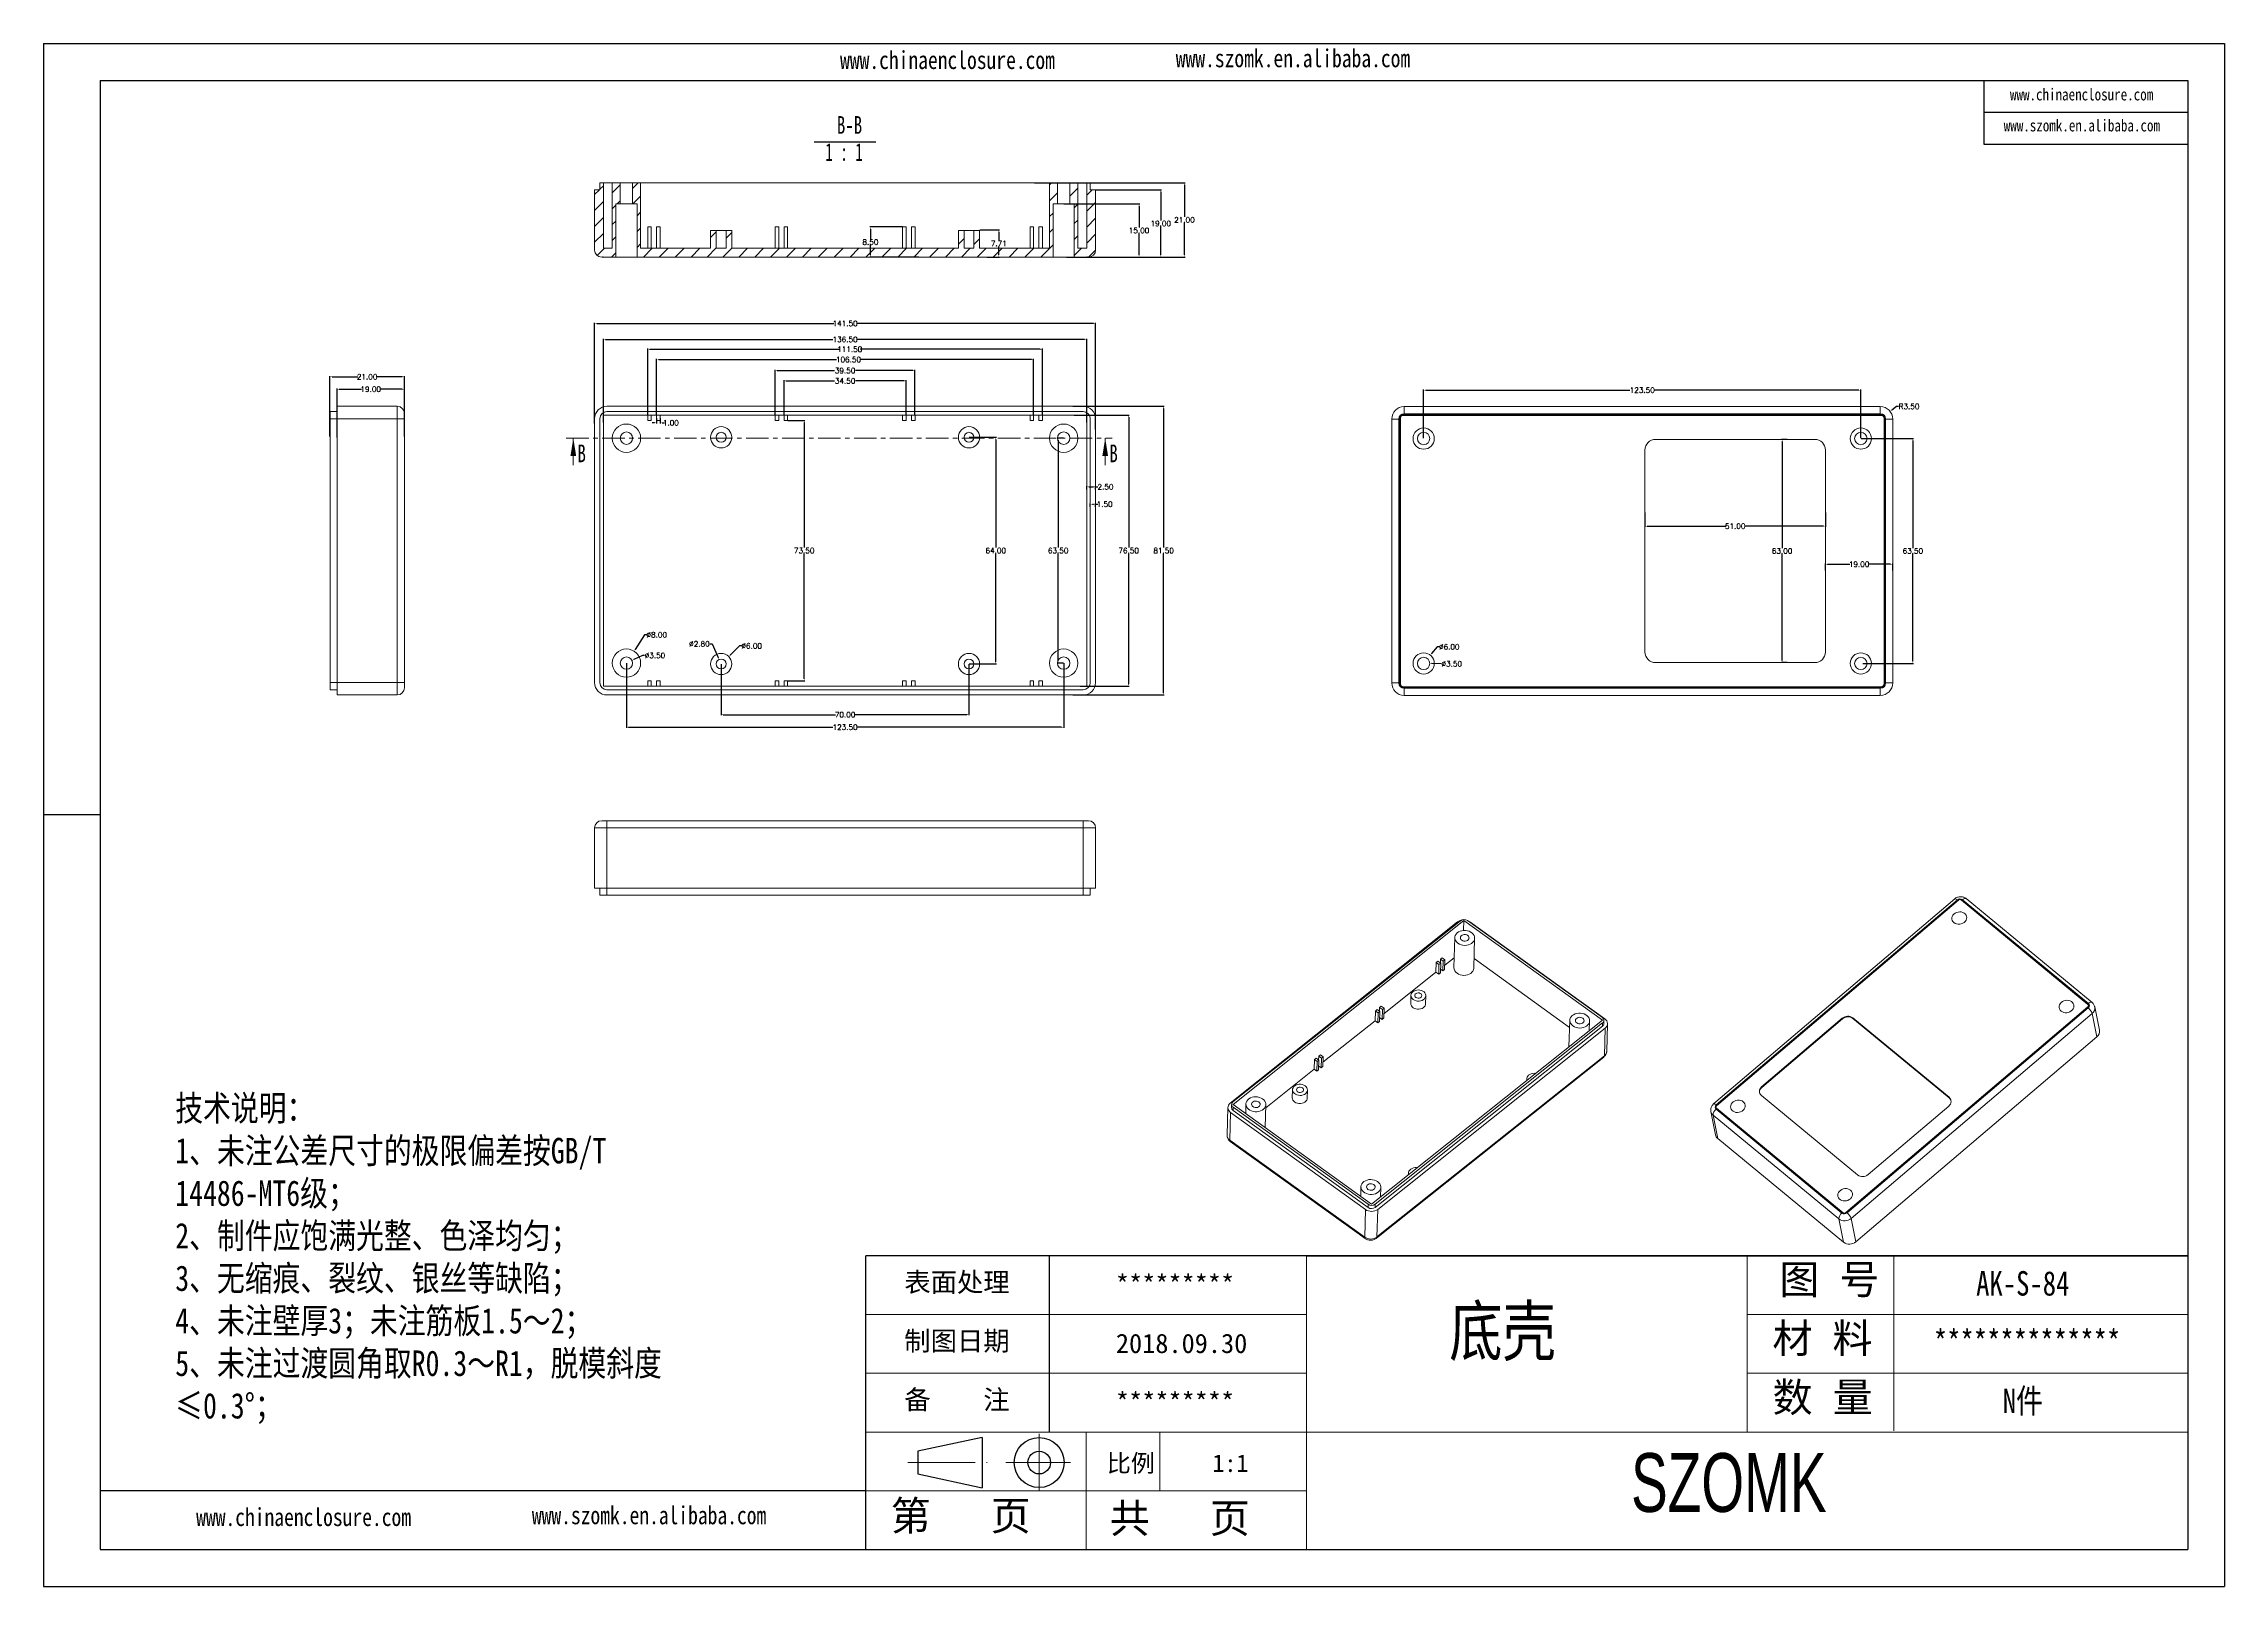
# Model space of a CAD drawing. Header units: inches. Extents: x 1849 to 3202, y 573 to 1008.
# Drawn here: x 1849 to 2465, y 573 to 1008 of the extents above; entities that cross this region are included whole.
import ezdxf

# ---------------------------------------------------------------- set-up
doc = ezdxf.new("R2010")
doc.units = ezdxf.units.IN
doc.linetypes.add('CENTER', pattern=[10.16, 6.35, -1.27, 1.27, -1.27])
doc.linetypes.add('CENTER2', pattern=[28.575, 19.05, -3.175, 3.175, -3.175])
doc.layers.add('10', color=7, linetype='Continuous')
doc.layers.add('文字', color=81, linetype='Continuous')
for name, color, linetype, lineweight in [('粗实线', 7, 'Continuous', 30), ('细实线', 3, 'Continuous', 9), ('细点划线', 2, 'CENTER2', 9)]:
    doc.layers.add(name, color=color, linetype=linetype, lineweight=lineweight)
doc.styles.add('SLDTEXTSTYLE6', font='TXT', dxfattribs={"width": 0.7})
doc.styles.add('SLDTEXTSTYLE7', font='TXT', dxfattribs={"width": 0.62})
doc.styles.get("Standard").update_dxf_attribs({"font": 'txt', "bigfont": 'gbcbig.shx'})
doc.styles.add('宋体', font='', dxfattribs={"width": 0.8, "height": 3.5})
doc.styles.add('长仿宋', font='', dxfattribs={"width": 0.7, "height": 4})
doc.styles.get('宋体').set_extended_font_data('SimSun')
doc.styles.get('长仿宋').set_extended_font_data('SimSun')
doc.dimstyles.new('2', dxfattribs={"dimtxt": 1.5, "dimasz": 0.6, "dimexe": 0.18, "dimexo": 0.0625, "dimgap": 0.09, "dimtad": 0, "dimtih": 1, "dimtoh": 1, "dimzin": 0, "dimdsep": 46, "dimtxsty": 'Standard', "dimcen": 0, "dimadec": 0, "dimazin": 2, "dimtfac": 1, "dimtofl": 0, "dimtmove": 0, "dimatfit": 3, "dimfxl": 1, "dimtolj": 1, "dimtzin": 0, "dimarcsym": 0})
pattern_1 = [(45, (0, 11.659), (-2.245064, 2.245064), [])]

# ---------------------------------------------------------------- blocks, each defined once
blk = doc.blocks.new('SW_NOTE_0')
at = {"layer": '10', "color": 0}
blk.add_line((-4.36, -0.82), (13.09, -0.82), dxfattribs=at)
at = {"layer": '10', "color": 0, "char_height": 5, "attachment_point": 2}
for s, insert, style in [('B-B', (5.62, 6.45), 'SLDTEXTSTYLE6'), ('1 : 1', (4.07, -1.19), 'SLDTEXTSTYLE7')]:
    blk.add_mtext(s, dxfattribs=dict(at, insert=insert, style=style))
blk = doc.blocks.new('*D227')
at = {"color": 0, "lineweight": -2, "transparency": 16777216}
for p, q in [((1932.16, 897.28), (1932.16, 911.1)), ((1932.76, 910.92), (1939.07, 910.92)), ((1950.56, 910.92), (1944.25, 910.92)), ((1951.16, 898.97), (1951.16, 911.1))]:
    blk.add_line(p, q, dxfattribs=at)
at = {"color": 0, "transparency": 16777216}
for points in [[(1932.76, 911.02), (1932.76, 910.82), (1932.16, 910.92)], [(1950.56, 911.02), (1950.56, 910.82), (1951.16, 910.92)]]:
    blk.add_solid(points, dxfattribs=at)
at = {"layer": 'Defpoints', "color": 0, "transparency": 16777216}
for p in [(1951.16, 910.92), (1932.16, 897.22), (1951.16, 898.91)]:
    blk.add_point(p, dxfattribs=at)
at = {"color": 0, "transparency": 16777216, "insert": (1941.66, 910.92), "char_height": 1.5, "attachment_point": 5}
blk.add_mtext('\\A1;19.00', dxfattribs=at)
blk = doc.blocks.new('*D228')
at = {"color": 0, "lineweight": -2, "transparency": 16777216}
for p, q in [((1930.16, 897.56), (1930.16, 914.63)), ((1930.76, 914.45), (1938.07, 914.45)), ((1950.56, 914.45), (1943.25, 914.45)), ((1951.16, 897.56), (1951.16, 914.63))]:
    blk.add_line(p, q, dxfattribs=at)
at = {"color": 0, "transparency": 16777216}
for points in [[(1930.76, 914.55), (1930.76, 914.35), (1930.16, 914.45)], [(1950.56, 914.55), (1950.56, 914.35), (1951.16, 914.45)]]:
    blk.add_solid(points, dxfattribs=at)
at = {"layer": 'Defpoints', "color": 0, "transparency": 16777216}
for p in [(1951.16, 914.45), (1930.16, 897.5), (1951.16, 897.5)]:
    blk.add_point(p, dxfattribs=at)
at = {"color": 0, "transparency": 16777216, "insert": (1940.66, 914.45), "char_height": 1.5, "attachment_point": 5}
blk.add_mtext('\\A1;21.00', dxfattribs=at)
blk = doc.blocks.new('*D229')
at = {"color": 0, "lineweight": -2, "transparency": 16777216}
for p, q in [((2040.65, 833.3), (2040.65, 818.87)), ((2110.65, 833.3), (2110.65, 818.87)), ((2041.25, 819.05), (2072.94, 819.05)), ((2110.05, 819.05), (2078.37, 819.05))]:
    blk.add_line(p, q, dxfattribs=at)
at = {"color": 0, "transparency": 16777216}
for points in [[(2041.25, 819.15), (2041.25, 818.95), (2040.65, 819.05)], [(2110.05, 819.15), (2110.05, 818.95), (2110.65, 819.05)]]:
    blk.add_solid(points, dxfattribs=at)
at = {"layer": 'Defpoints', "color": 0, "transparency": 16777216}
for p in [(2040.65, 833.36), (2110.65, 833.36), (2110.65, 819.05)]:
    blk.add_point(p, dxfattribs=at)
at = {"color": 0, "transparency": 16777216, "insert": (2075.65, 819.05), "char_height": 1.5, "attachment_point": 5}
blk.add_mtext('\\A1;70.00', dxfattribs=at)
blk = doc.blocks.new('*D230')
at = {"color": 0, "lineweight": -2, "transparency": 16777216}
for p, q in [((2013.9, 833.55), (2013.9, 815.32)), ((2137.4, 833.55), (2137.4, 815.32)), ((2014.5, 815.5), (2072.19, 815.5)), ((2136.8, 815.5), (2079.12, 815.5))]:
    blk.add_line(p, q, dxfattribs=at)
at = {"color": 0, "transparency": 16777216}
for points in [[(2014.5, 815.6), (2014.5, 815.4), (2013.9, 815.5)], [(2136.8, 815.6), (2136.8, 815.4), (2137.4, 815.5)]]:
    blk.add_solid(points, dxfattribs=at)
at = {"layer": 'Defpoints', "color": 0, "transparency": 16777216}
for p in [(2013.9, 833.61), (2137.4, 833.61), (2137.4, 815.5)]:
    blk.add_point(p, dxfattribs=at)
at = {"color": 0, "transparency": 16777216, "insert": (2075.65, 815.5), "char_height": 1.5, "attachment_point": 5}
blk.add_mtext('\\A1;123.50', dxfattribs=at)
blk = doc.blocks.new('*D231')
at = {"color": 0, "lineweight": -2, "transparency": 16777216}
for p, q in [((2137.34, 897.11), (2135.65, 897.11)), ((2135.83, 896.51), (2135.83, 866.2)), ((2135.83, 834.21), (2135.83, 864.52)), ((2137.34, 833.61), (2135.65, 833.61))]:
    blk.add_line(p, q, dxfattribs=at)
at = {"color": 0, "transparency": 16777216}
for points in [[(2135.73, 896.51), (2135.93, 896.51), (2135.83, 897.11)], [(2135.73, 834.21), (2135.93, 834.21), (2135.83, 833.61)]]:
    blk.add_solid(points, dxfattribs=at)
at = {"layer": 'Defpoints', "color": 0, "transparency": 16777216}
for p in [(2135.83, 897.11), (2137.4, 897.11), (2137.4, 833.61)]:
    blk.add_point(p, dxfattribs=at)
at = {"color": 0, "transparency": 16777216, "insert": (2135.83, 865.36), "char_height": 1.5, "attachment_point": 5}
blk.add_mtext('\\A1;63.50', dxfattribs=at)
blk = doc.blocks.new('*D232')
at = {"color": 0, "lineweight": -2, "transparency": 16777216}
for p, q in [((2110.71, 897.36), (2118.39, 897.36)), ((2118.21, 896.76), (2118.21, 866.2)), ((2118.21, 833.96), (2118.21, 864.52)), ((2110.71, 833.36), (2118.39, 833.36))]:
    blk.add_line(p, q, dxfattribs=at)
at = {"color": 0, "transparency": 16777216}
for points in [[(2118.11, 896.76), (2118.31, 896.76), (2118.21, 897.36)], [(2118.11, 833.96), (2118.31, 833.96), (2118.21, 833.36)]]:
    blk.add_solid(points, dxfattribs=at)
at = {"layer": 'Defpoints', "color": 0, "transparency": 16777216}
for p in [(2110.65, 897.36), (2110.65, 833.36), (2118.21, 833.36)]:
    blk.add_point(p, dxfattribs=at)
at = {"color": 0, "transparency": 16777216, "insert": (2118.21, 865.36), "char_height": 1.5, "attachment_point": 5}
blk.add_mtext('\\A1;64.00', dxfattribs=at)
blk = doc.blocks.new('*D233')
at = {"color": 0, "lineweight": -2, "transparency": 16777216}
for p, q in [((2019.9, 903.67), (2019.9, 922.38)), ((2020.5, 922.2), (2074.01, 922.2)), ((2130.8, 922.2), (2079.94, 922.2)), ((2131.4, 903.67), (2131.4, 922.38))]:
    blk.add_line(p, q, dxfattribs=at)
at = {"color": 0, "transparency": 16777216}
for points in [[(2020.5, 922.3), (2020.5, 922.1), (2019.9, 922.2)], [(2130.8, 922.3), (2130.8, 922.1), (2131.4, 922.2)]]:
    blk.add_solid(points, dxfattribs=at)
at = {"layer": 'Defpoints', "color": 0, "transparency": 16777216}
for p in [(2131.4, 922.2), (2019.9, 903.61), (2131.4, 903.61)]:
    blk.add_point(p, dxfattribs=at)
at = {"color": 0, "transparency": 16777216, "insert": (2076.97, 922.2), "char_height": 1.5, "attachment_point": 5}
blk.add_mtext('\\A1;111.50', dxfattribs=at)
blk = doc.blocks.new('*D234')
at = {"color": 0, "lineweight": -2, "transparency": 16777216}
for p, q in [((2022.4, 903.67), (2022.4, 919.47)), ((2023, 919.29), (2073.27, 919.29)), ((2128.3, 919.29), (2079.95, 919.29)), ((2128.9, 903.67), (2128.9, 919.47))]:
    blk.add_line(p, q, dxfattribs=at)
at = {"color": 0, "transparency": 16777216}
for points in [[(2023, 919.39), (2023, 919.19), (2022.4, 919.29)], [(2128.3, 919.39), (2128.3, 919.19), (2128.9, 919.29)]]:
    blk.add_solid(points, dxfattribs=at)
at = {"layer": 'Defpoints', "color": 0, "transparency": 16777216}
for p in [(2022.4, 919.29), (2022.4, 903.61), (2128.9, 903.61)]:
    blk.add_point(p, dxfattribs=at)
at = {"color": 0, "transparency": 16777216, "insert": (2076.61, 919.29), "char_height": 1.5, "attachment_point": 5}
blk.add_mtext('\\A1;106.50', dxfattribs=at)
blk = doc.blocks.new('*D235')
at = {"color": 0, "lineweight": -2, "transparency": 16777216}
for p, q in [((2055.9, 903.67), (2055.9, 916.36)), ((2056.5, 916.18), (2072.69, 916.18)), ((2094.8, 916.18), (2078.62, 916.18)), ((2095.4, 903.67), (2095.4, 916.36))]:
    blk.add_line(p, q, dxfattribs=at)
at = {"color": 0, "transparency": 16777216}
for points in [[(2056.5, 916.28), (2056.5, 916.08), (2055.9, 916.18)], [(2094.8, 916.28), (2094.8, 916.08), (2095.4, 916.18)]]:
    blk.add_solid(points, dxfattribs=at)
at = {"layer": 'Defpoints', "color": 0, "transparency": 16777216}
for p in [(2095.4, 916.18), (2055.9, 903.61), (2095.4, 903.61)]:
    blk.add_point(p, dxfattribs=at)
at = {"color": 0, "transparency": 16777216, "insert": (2075.65, 916.18), "char_height": 1.5, "attachment_point": 5}
blk.add_mtext('\\A1;39.50', dxfattribs=at)
blk = doc.blocks.new('*D236')
at = {"color": 0, "lineweight": -2, "transparency": 16777216}
for p, q in [((2058.4, 903.67), (2058.4, 913.45)), ((2059, 913.27), (2072.69, 913.27)), ((2092.3, 913.27), (2078.62, 913.27)), ((2092.9, 903.67), (2092.9, 913.45))]:
    blk.add_line(p, q, dxfattribs=at)
at = {"color": 0, "transparency": 16777216}
for points in [[(2059, 913.37), (2059, 913.17), (2058.4, 913.27)], [(2092.3, 913.37), (2092.3, 913.17), (2092.9, 913.27)]]:
    blk.add_solid(points, dxfattribs=at)
at = {"layer": 'Defpoints', "color": 0, "transparency": 16777216}
for p in [(2092.9, 913.27), (2058.4, 903.61), (2092.9, 903.61)]:
    blk.add_point(p, dxfattribs=at)
at = {"color": 0, "transparency": 16777216, "insert": (2075.65, 913.27), "char_height": 1.5, "attachment_point": 5}
blk.add_mtext('\\A1;34.50', dxfattribs=at)
blk = doc.blocks.new('*D237')
at = {"color": 0, "lineweight": -2, "transparency": 16777216}
for p, q in [((2021.8, 901.45), (2021.2, 901.45)), ((2022.4, 902.8), (2022.4, 901.27)), ((2023.4, 902.8), (2023.4, 901.27)), ((2024, 901.45), (2024.6, 901.45))]:
    blk.add_line(p, q, dxfattribs=at)
at = {"color": 0, "transparency": 16777216}
for points in [[(2021.8, 901.55), (2021.8, 901.35), (2022.4, 901.45)], [(2024, 901.55), (2024, 901.35), (2023.4, 901.45)]]:
    blk.add_solid(points, dxfattribs=at)
at = {"layer": 'Defpoints', "color": 0, "transparency": 16777216}
for p in [(2022.4, 902.86), (2023.4, 902.86), (2023.4, 901.45)]:
    blk.add_point(p, dxfattribs=at)
at = {"color": 0, "transparency": 16777216, "insert": (2026.44, 901.45), "char_height": 1.5, "attachment_point": 5}
blk.add_mtext('\\A1;1.00', dxfattribs=at)
blk = doc.blocks.new('*D238')
at = {"color": 0, "lineweight": -2, "transparency": 16777216}
for p, q in [((2007.4, 901.51), (2007.4, 925.17)), ((2008, 924.99), (2072.19, 924.99)), ((2143.3, 924.99), (2079.12, 924.99)), ((2143.9, 901.51), (2143.9, 925.17))]:
    blk.add_line(p, q, dxfattribs=at)
at = {"color": 0, "transparency": 16777216}
for points in [[(2008, 925.09), (2008, 924.89), (2007.4, 924.99)], [(2143.3, 925.09), (2143.3, 924.89), (2143.9, 924.99)]]:
    blk.add_solid(points, dxfattribs=at)
at = {"layer": 'Defpoints', "color": 0, "transparency": 16777216}
for p in [(2143.9, 924.99), (2007.4, 901.45), (2143.9, 901.45)]:
    blk.add_point(p, dxfattribs=at)
at = {"color": 0, "transparency": 16777216, "insert": (2075.65, 924.99), "char_height": 1.5, "attachment_point": 5}
blk.add_mtext('\\A1;136.50', dxfattribs=at)
blk = doc.blocks.new('*D239')
at = {"color": 0, "lineweight": -2, "transparency": 16777216}
for p, q in [((2004.9, 901.23), (2004.9, 929.68)), ((2005.5, 929.5), (2072.44, 929.5)), ((2145.8, 929.5), (2078.87, 929.5)), ((2146.4, 899.52), (2146.4, 929.68))]:
    blk.add_line(p, q, dxfattribs=at)
at = {"color": 0, "transparency": 16777216}
for points in [[(2005.5, 929.6), (2005.5, 929.4), (2004.9, 929.5)], [(2145.8, 929.6), (2145.8, 929.4), (2146.4, 929.5)]]:
    blk.add_solid(points, dxfattribs=at)
at = {"layer": 'Defpoints', "color": 0, "transparency": 16777216}
for p in [(2004.9, 929.5), (2004.9, 901.17), (2146.4, 899.46)]:
    blk.add_point(p, dxfattribs=at)
at = {"color": 0, "transparency": 16777216, "insert": (2075.65, 929.5), "char_height": 1.5, "attachment_point": 5}
blk.add_mtext('\\A1;141.50', dxfattribs=at)
blk = doc.blocks.new('*D240')
at = {"color": 0, "lineweight": -2, "transparency": 16777216}
for p, q in [((2140.38, 903.61), (2155.94, 903.61)), ((2155.76, 903.01), (2155.76, 866.2)), ((2155.76, 827.71), (2155.76, 864.52)), ((2142.05, 827.11), (2155.94, 827.11))]:
    blk.add_line(p, q, dxfattribs=at)
at = {"color": 0, "transparency": 16777216}
for points in [[(2155.66, 903.01), (2155.86, 903.01), (2155.76, 903.61)], [(2155.66, 827.71), (2155.86, 827.71), (2155.76, 827.11)]]:
    blk.add_solid(points, dxfattribs=at)
at = {"layer": 'Defpoints', "color": 0, "transparency": 16777216}
for p in [(2140.31, 903.61), (2155.76, 903.61), (2141.98, 827.11)]:
    blk.add_point(p, dxfattribs=at)
at = {"color": 0, "transparency": 16777216, "insert": (2155.76, 865.36), "char_height": 1.5, "attachment_point": 5}
blk.add_mtext('\\A1;76.50', dxfattribs=at)
blk = doc.blocks.new('*D241')
at = {"color": 0, "lineweight": -2, "transparency": 16777216}
for p, q in [((2139.94, 906.11), (2165.81, 906.11)), ((2165.63, 905.51), (2165.63, 866.2)), ((2165.63, 825.21), (2165.63, 864.52)), ((2139.94, 824.61), (2165.81, 824.61))]:
    blk.add_line(p, q, dxfattribs=at)
at = {"color": 0, "transparency": 16777216}
for points in [[(2165.53, 905.51), (2165.73, 905.51), (2165.63, 906.11)], [(2165.53, 825.21), (2165.73, 825.21), (2165.63, 824.61)]]:
    blk.add_solid(points, dxfattribs=at)
at = {"layer": 'Defpoints', "color": 0, "transparency": 16777216}
for p in [(2139.87, 906.11), (2165.63, 906.11), (2139.87, 824.61)]:
    blk.add_point(p, dxfattribs=at)
at = {"color": 0, "transparency": 16777216, "insert": (2165.63, 865.36), "char_height": 1.5, "attachment_point": 5}
blk.add_mtext('\\A1;81.50', dxfattribs=at)
blk = doc.blocks.new('*D242')
at = {"color": 0, "lineweight": -2, "transparency": 16777216}
for p, q in [((2143.9, 882.61), (2143.9, 883.56)), ((2144.5, 883.38), (2145.8, 883.38)), ((2146.4, 882.61), (2146.4, 883.56)), ((2146.4, 883.38), (2147, 883.38))]:
    blk.add_line(p, q, dxfattribs=at)
at = {"color": 0, "transparency": 16777216}
for points in [[(2144.5, 883.48), (2144.5, 883.28), (2143.9, 883.38)], [(2145.8, 883.48), (2145.8, 883.28), (2146.4, 883.38)]]:
    blk.add_solid(points, dxfattribs=at)
at = {"layer": 'Defpoints', "color": 0, "transparency": 16777216}
for p in [(2143.9, 882.54), (2146.4, 883.38), (2146.4, 882.54)]:
    blk.add_point(p, dxfattribs=at)
at = {"color": 0, "transparency": 16777216, "insert": (2149.22, 883.38), "char_height": 1.5, "attachment_point": 5}
blk.add_mtext('\\A1;2.50', dxfattribs=at)
blk = doc.blocks.new('*D243')
at = {"color": 0, "lineweight": -2, "transparency": 16777216}
for p, q in [((2144.9, 877.7), (2144.9, 878.65)), ((2145.5, 878.47), (2145.8, 878.47)), ((2146.4, 877.7), (2146.4, 878.65)), ((2146.4, 878.47), (2147, 878.47))]:
    blk.add_line(p, q, dxfattribs=at)
at = {"color": 0, "transparency": 16777216}
for points in [[(2145.5, 878.57), (2145.5, 878.37), (2144.9, 878.47)], [(2145.8, 878.57), (2145.8, 878.37), (2146.4, 878.47)]]:
    blk.add_solid(points, dxfattribs=at)
at = {"layer": 'Defpoints', "color": 0, "transparency": 16777216}
for p in [(2144.9, 877.63), (2146.4, 878.47), (2146.4, 877.63)]:
    blk.add_point(p, dxfattribs=at)
at = {"color": 0, "transparency": 16777216, "insert": (2148.97, 878.47), "char_height": 1.5, "attachment_point": 5}
blk.add_mtext('\\A1;1.50', dxfattribs=at)
blk = doc.blocks.new('*D244')
at = {"color": 0, "lineweight": -2, "transparency": 16777216}
for p, q in [((2019.02, 841.6), (2016.38, 837.48)), ((2019.62, 841.6), (2019.02, 841.6))]:
    blk.add_line(p, q, dxfattribs=at)
at = {"color": 0, "transparency": 16777216}
blk.add_solid([(2016.3, 837.54), (2016.47, 837.43), (2016.06, 836.98)], dxfattribs=at)
at = {"layer": 'Defpoints', "color": 0, "transparency": 16777216}
for p in [(2016.06, 836.98), (2011.74, 830.24)]:
    blk.add_point(p, dxfattribs=at)
at = {"color": 0, "transparency": 16777216, "insert": (2022.46, 841.6), "char_height": 1.5, "attachment_point": 5}
blk.add_mtext('\\A1;∅8.00', dxfattribs=at)
blk = doc.blocks.new('*D245')
at = {"color": 0, "lineweight": -2, "transparency": 16777216}
for p, q in [((2018.4, 835.77), (2016.02, 834.62)), ((2019, 835.77), (2018.4, 835.77))]:
    blk.add_line(p, q, dxfattribs=at)
at = {"color": 0, "transparency": 16777216}
blk.add_solid([(2015.98, 834.72), (2016.06, 834.53), (2015.48, 834.37)], dxfattribs=at)
at = {"layer": 'Defpoints', "color": 0, "transparency": 16777216}
for p in [(2012.32, 832.85), (2015.48, 834.37)]:
    blk.add_point(p, dxfattribs=at)
at = {"color": 0, "transparency": 16777216, "insert": (2021.96, 835.77), "char_height": 1.5, "attachment_point": 5}
blk.add_mtext('\\A1;∅3.50', dxfattribs=at)
blk = doc.blocks.new('*D246')
at = {"color": 0, "lineweight": -2, "transparency": 16777216}
for p, q in [((2045.83, 838.45), (2043.22, 835.88)), ((2046.43, 838.45), (2045.83, 838.45))]:
    blk.add_line(p, q, dxfattribs=at)
at = {"color": 0, "transparency": 16777216}
blk.add_solid([(2043.15, 835.95), (2043.29, 835.81), (2042.79, 835.46)], dxfattribs=at)
at = {"layer": 'Defpoints', "color": 0, "transparency": 16777216}
for p in [(2042.79, 835.46), (2038.51, 831.26)]:
    blk.add_point(p, dxfattribs=at)
at = {"color": 0, "transparency": 16777216, "insert": (2049.27, 838.45), "char_height": 1.5, "attachment_point": 5}
blk.add_mtext('\\A1;∅6.00', dxfattribs=at)
blk = doc.blocks.new('*D247')
at = {"color": 0, "lineweight": -2, "transparency": 16777216}
for p, q in [((2037.47, 839.03), (2038.07, 839.03)), ((2038.07, 839.03), (2039.82, 835.18))]:
    blk.add_line(p, q, dxfattribs=at)
at = {"color": 0, "transparency": 16777216}
blk.add_solid([(2039.91, 835.22), (2039.73, 835.14), (2040.07, 834.63)], dxfattribs=at)
at = {"layer": 'Defpoints', "color": 0, "transparency": 16777216}
for p in [(2040.07, 834.63), (2041.23, 832.08)]:
    blk.add_point(p, dxfattribs=at)
at = {"color": 0, "transparency": 16777216, "insert": (2034.51, 839.03), "char_height": 1.5, "attachment_point": 5}
blk.add_mtext('\\A1;∅2.80', dxfattribs=at)
blk = doc.blocks.new('*D248')
at = {"color": 0, "lineweight": -2, "transparency": 16777216}
for p, q in [((2059.46, 902.11), (2064.29, 902.11)), ((2064.11, 901.51), (2064.11, 866.2)), ((2064.11, 829.21), (2064.11, 864.52)), ((2059.46, 828.61), (2064.29, 828.61))]:
    blk.add_line(p, q, dxfattribs=at)
at = {"color": 0, "transparency": 16777216}
for points in [[(2064.01, 901.51), (2064.21, 901.51), (2064.11, 902.11)], [(2064.01, 829.21), (2064.21, 829.21), (2064.11, 828.61)]]:
    blk.add_solid(points, dxfattribs=at)
at = {"layer": 'Defpoints', "color": 0, "transparency": 16777216}
for p in [(2059.4, 902.11), (2064.11, 902.11), (2059.4, 828.61)]:
    blk.add_point(p, dxfattribs=at)
at = {"color": 0, "transparency": 16777216, "insert": (2064.11, 865.36), "char_height": 1.5, "attachment_point": 5}
blk.add_mtext('\\A1;73.50', dxfattribs=at)
blk = doc.blocks.new('*D249')
at = {"color": 0, "lineweight": -2, "transparency": 16777216}
for p, q in [((2239.07, 897.07), (2239.07, 910.85)), ((2239.67, 910.67), (2297.35, 910.67)), ((2361.97, 910.67), (2304.28, 910.67)), ((2362.57, 897.07), (2362.57, 910.85))]:
    blk.add_line(p, q, dxfattribs=at)
at = {"color": 0, "transparency": 16777216}
for points in [[(2239.67, 910.77), (2239.67, 910.57), (2239.07, 910.67)], [(2361.97, 910.77), (2361.97, 910.57), (2362.57, 910.67)]]:
    blk.add_solid(points, dxfattribs=at)
at = {"layer": 'Defpoints', "color": 0, "transparency": 16777216}
for p in [(2362.57, 910.67), (2239.07, 897.01), (2362.57, 897.01)]:
    blk.add_point(p, dxfattribs=at)
at = {"color": 0, "transparency": 16777216, "insert": (2300.82, 910.67), "char_height": 1.5, "attachment_point": 5}
blk.add_mtext('\\A1;123.50', dxfattribs=at)
blk = doc.blocks.new('*D250')
at = {"color": 0, "lineweight": -2, "transparency": 16777216}
for p, q in [((2362.63, 897.01), (2377.44, 897.01)), ((2377.26, 896.41), (2377.26, 866.1)), ((2377.26, 834.11), (2377.26, 864.42)), ((2363.16, 833.51), (2377.44, 833.51))]:
    blk.add_line(p, q, dxfattribs=at)
at = {"color": 0, "transparency": 16777216}
for points in [[(2377.16, 896.41), (2377.36, 896.41), (2377.26, 897.01)], [(2377.16, 834.11), (2377.36, 834.11), (2377.26, 833.51)]]:
    blk.add_solid(points, dxfattribs=at)
at = {"layer": 'Defpoints', "color": 0, "transparency": 16777216}
for p in [(2362.57, 897.01), (2363.1, 833.51), (2377.26, 833.51)]:
    blk.add_point(p, dxfattribs=at)
at = {"color": 0, "transparency": 16777216, "insert": (2377.26, 865.26), "char_height": 1.5, "attachment_point": 5}
blk.add_mtext('\\A1;63.50', dxfattribs=at)
blk = doc.blocks.new('*D251')
at = {"color": 0, "lineweight": -2, "transparency": 16777216}
for p, q in [((2301.57, 876.13), (2301.57, 872.08)), ((2352.57, 876.13), (2352.57, 872.08)), ((2302.17, 872.26), (2324.48, 872.26)), ((2351.97, 872.26), (2329.66, 872.26))]:
    blk.add_line(p, q, dxfattribs=at)
at = {"color": 0, "transparency": 16777216}
for points in [[(2302.17, 872.36), (2302.17, 872.16), (2301.57, 872.26)], [(2351.97, 872.36), (2351.97, 872.16), (2352.57, 872.26)]]:
    blk.add_solid(points, dxfattribs=at)
at = {"layer": 'Defpoints', "color": 0, "transparency": 16777216}
for p in [(2301.57, 876.2), (2352.57, 876.2), (2301.57, 872.26)]:
    blk.add_point(p, dxfattribs=at)
at = {"color": 0, "transparency": 16777216, "insert": (2327.07, 872.26), "char_height": 1.5, "attachment_point": 5}
blk.add_mtext('\\A1;51.00', dxfattribs=at)
blk = doc.blocks.new('*D252')
at = {"color": 0, "lineweight": -2, "transparency": 16777216}
for p, q in [((2341.77, 896.76), (2340.14, 896.76)), ((2340.32, 896.16), (2340.32, 866.1)), ((2340.32, 834.36), (2340.32, 864.42)), ((2341.77, 833.76), (2340.14, 833.76))]:
    blk.add_line(p, q, dxfattribs=at)
at = {"color": 0, "transparency": 16777216}
for points in [[(2340.22, 896.16), (2340.42, 896.16), (2340.32, 896.76)], [(2340.22, 834.36), (2340.42, 834.36), (2340.32, 833.76)]]:
    blk.add_solid(points, dxfattribs=at)
at = {"layer": 'Defpoints', "color": 0, "transparency": 16777216}
for p in [(2341.83, 896.76), (2340.32, 833.76), (2341.83, 833.76)]:
    blk.add_point(p, dxfattribs=at)
at = {"color": 0, "transparency": 16777216, "insert": (2340.32, 865.26), "char_height": 1.5, "attachment_point": 5}
blk.add_mtext('\\A1;63.00', dxfattribs=at)
blk = doc.blocks.new('*D253')
at = {"color": 0, "lineweight": -2, "transparency": 16777216}
for p, q in [((2352.57, 859.76), (2352.57, 861.69)), ((2353.17, 861.51), (2359.48, 861.51)), ((2370.97, 861.51), (2364.66, 861.51)), ((2371.57, 859.76), (2371.57, 861.69))]:
    blk.add_line(p, q, dxfattribs=at)
at = {"color": 0, "transparency": 16777216}
for points in [[(2353.17, 861.61), (2353.17, 861.41), (2352.57, 861.51)], [(2370.97, 861.61), (2370.97, 861.41), (2371.57, 861.51)]]:
    blk.add_solid(points, dxfattribs=at)
at = {"layer": 'Defpoints', "color": 0, "transparency": 16777216}
for p in [(2352.57, 859.7), (2371.57, 861.51), (2371.57, 859.7)]:
    blk.add_point(p, dxfattribs=at)
at = {"color": 0, "transparency": 16777216, "insert": (2362.07, 861.51), "char_height": 1.5, "attachment_point": 5}
blk.add_mtext('\\A1;19.00', dxfattribs=at)
blk = doc.blocks.new('*D254')
at = {"color": 0, "lineweight": -2, "transparency": 16777216}
for p, q in [((2242.87, 838.2), (2241.33, 836.3)), ((2243.47, 838.2), (2242.87, 838.2))]:
    blk.add_line(p, q, dxfattribs=at)
at = {"color": 0, "transparency": 16777216}
blk.add_solid([(2241.25, 836.37), (2241.41, 836.24), (2240.95, 835.84)], dxfattribs=at)
at = {"layer": 'Defpoints', "color": 0, "transparency": 16777216}
for p in [(2240.95, 835.84), (2237.18, 831.18)]:
    blk.add_point(p, dxfattribs=at)
at = {"color": 0, "transparency": 16777216, "insert": (2246.31, 838.2), "char_height": 1.5, "attachment_point": 5}
blk.add_mtext('\\A1;∅6.00', dxfattribs=at)
blk = doc.blocks.new('*D255')
at = {"color": 0, "lineweight": -2, "transparency": 16777216}
blk.add_line((2244.05, 833.39), (2241.41, 833.45), dxfattribs=at)
at = {"color": 0, "transparency": 16777216}
blk.add_solid([(2241.42, 833.55), (2241.41, 833.35), (2240.81, 833.46)], dxfattribs=at)
at = {"layer": 'Defpoints', "color": 0, "transparency": 16777216}
for p in [(2237.32, 833.55), (2240.81, 833.46)]:
    blk.add_point(p, dxfattribs=at)
at = {"color": 0, "transparency": 16777216, "insert": (2247.01, 833.39), "char_height": 1.5, "attachment_point": 5}
blk.add_mtext('\\A1;∅3.50', dxfattribs=at)
blk = doc.blocks.new('*D256')
at = {"color": 0, "lineweight": -2, "transparency": 16777216}
for p, q in [((2091.84, 956.73), (2082.62, 956.73)), ((2082.8, 956.13), (2082.8, 953.32)), ((2082.8, 948.83), (2082.8, 951.64)), ((2096.48, 948.23), (2082.62, 948.23))]:
    blk.add_line(p, q, dxfattribs=at)
at = {"color": 0, "transparency": 16777216}
for points in [[(2082.7, 956.13), (2082.9, 956.13), (2082.8, 956.73)], [(2082.7, 948.83), (2082.9, 948.83), (2082.8, 948.23)]]:
    blk.add_solid(points, dxfattribs=at)
at = {"layer": 'Defpoints', "color": 0, "transparency": 16777216}
for p in [(2082.8, 956.73), (2091.9, 956.73), (2096.54, 948.23)]:
    blk.add_point(p, dxfattribs=at)
at = {"color": 0, "transparency": 16777216, "insert": (2082.8, 952.48), "char_height": 1.5, "attachment_point": 5}
blk.add_mtext('\\A1;8.50', dxfattribs=at)
blk = doc.blocks.new('*D257')
at = {"color": 0, "lineweight": -2, "transparency": 16777216}
for p, q in [((2113.7, 955.94), (2119.26, 955.94)), ((2119.08, 955.34), (2119.08, 952.93)), ((2119.08, 948.83), (2119.08, 951.25)), ((2115.8, 948.23), (2119.26, 948.23))]:
    blk.add_line(p, q, dxfattribs=at)
at = {"color": 0, "transparency": 16777216}
for points in [[(2118.98, 955.34), (2119.18, 955.34), (2119.08, 955.94)], [(2118.98, 948.83), (2119.18, 948.83), (2119.08, 948.23)]]:
    blk.add_solid(points, dxfattribs=at)
at = {"layer": 'Defpoints', "color": 0, "transparency": 16777216}
for p in [(2113.64, 955.94), (2115.74, 948.23), (2119.08, 948.23)]:
    blk.add_point(p, dxfattribs=at)
at = {"color": 0, "transparency": 16777216, "insert": (2119.08, 952.09), "char_height": 1.5, "attachment_point": 5}
blk.add_mtext('\\A1;7.71', dxfattribs=at)
blk = doc.blocks.new('*D258')
at = {"color": 0, "lineweight": -2, "transparency": 16777216}
for p, q in [((2137.46, 963.23), (2158.87, 963.23)), ((2158.69, 962.63), (2158.69, 956.57)), ((2158.69, 948.83), (2158.69, 954.89)), ((2138.9, 948.23), (2158.87, 948.23))]:
    blk.add_line(p, q, dxfattribs=at)
at = {"color": 0, "transparency": 16777216}
for points in [[(2158.59, 962.63), (2158.79, 962.63), (2158.69, 963.23)], [(2158.59, 948.83), (2158.79, 948.83), (2158.69, 948.23)]]:
    blk.add_solid(points, dxfattribs=at)
at = {"layer": 'Defpoints', "color": 0, "transparency": 16777216}
for p in [(2137.4, 963.23), (2138.83, 948.23), (2158.69, 948.23)]:
    blk.add_point(p, dxfattribs=at)
at = {"color": 0, "transparency": 16777216, "insert": (2158.69, 955.73), "char_height": 1.5, "attachment_point": 5}
blk.add_mtext('\\A1;15.00', dxfattribs=at)
blk = doc.blocks.new('*D259')
at = {"color": 0, "lineweight": -2, "transparency": 16777216}
for p, q in [((2146.46, 967.23), (2165, 967.23)), ((2164.82, 966.63), (2164.82, 958.57)), ((2164.82, 948.83), (2164.82, 956.89)), ((2138.19, 948.23), (2165, 948.23))]:
    blk.add_line(p, q, dxfattribs=at)
at = {"color": 0, "transparency": 16777216}
for points in [[(2164.72, 966.63), (2164.92, 966.63), (2164.82, 967.23)], [(2164.72, 948.83), (2164.92, 948.83), (2164.82, 948.23)]]:
    blk.add_solid(points, dxfattribs=at)
at = {"layer": 'Defpoints', "color": 0, "transparency": 16777216}
for p in [(2146.4, 967.23), (2164.82, 967.23), (2138.13, 948.23)]:
    blk.add_point(p, dxfattribs=at)
at = {"color": 0, "transparency": 16777216, "insert": (2164.82, 957.73), "char_height": 1.5, "attachment_point": 5}
blk.add_mtext('\\A1;19.00', dxfattribs=at)
blk = doc.blocks.new('*D260')
at = {"color": 0, "lineweight": -2, "transparency": 16777216}
for p, q in [((2129.17, 969.23), (2171.69, 969.23)), ((2171.51, 968.63), (2171.51, 959.57)), ((2171.51, 948.83), (2171.51, 957.89)), ((2138.19, 948.23), (2171.69, 948.23))]:
    blk.add_line(p, q, dxfattribs=at)
at = {"color": 0, "transparency": 16777216}
for points in [[(2171.41, 968.63), (2171.61, 968.63), (2171.51, 969.23)], [(2171.41, 948.83), (2171.61, 948.83), (2171.51, 948.23)]]:
    blk.add_solid(points, dxfattribs=at)
at = {"layer": 'Defpoints', "color": 0, "transparency": 16777216}
for p in [(2129.11, 969.23), (2171.51, 969.23), (2138.13, 948.23)]:
    blk.add_point(p, dxfattribs=at)
at = {"color": 0, "transparency": 16777216, "insert": (2171.51, 958.73), "char_height": 1.5, "attachment_point": 5}
blk.add_mtext('\\A1;21.00', dxfattribs=at)
blk = doc.blocks.new('*D290')
at = {"color": 0, "lineweight": -2, "transparency": 16777216}
for p, q in [((2372.63, 906.08), (2371.29, 905.03)), ((2373.23, 906.08), (2372.63, 906.08))]:
    blk.add_line(p, q, dxfattribs=at)
at = {"color": 0, "transparency": 16777216}
blk.add_solid([(2371.23, 905.11), (2371.36, 904.95), (2370.82, 904.66)], dxfattribs=at)
at = {"layer": 'Defpoints', "color": 0, "transparency": 16777216}
for p in [(2368.07, 902.51), (2370.82, 904.66)]:
    blk.add_point(p, dxfattribs=at)
at = {"color": 0, "transparency": 16777216, "insert": (2376.19, 906.08), "char_height": 1.5, "attachment_point": 5}
blk.add_mtext('\\A1;R3.50', dxfattribs=at)

msp = doc.modelspace()

# ---------------------------------------------------------------- hatches: boundary and pattern name
at = {"linetype": 'Continuous', "lineweight": 0}
h = msp.add_hatch(dxfattribs=at)
h.set_pattern_fill('ANSI31', color=4, style=0)
h.set_pattern_definition(pattern_1)
edge = h.paths.add_edge_path(flags=0)
edge.add_line((2007.402, 969.232), (2006.402, 969.232))
edge.add_line((2006.402, 969.232), (2006.402, 967.232))
edge.add_line((2006.402, 967.232), (2004.902, 967.232))
edge.add_line((2004.902, 967.232), (2004.902, 950.232))
edge.add_arc((2006.902, 950.232), 2, 180, 270)
edge.add_line((2006.902, 948.232), (2007.152, 948.232))
edge.add_line((2007.152, 948.232), (2007.152, 948.282))
edge.add_line((2007.152, 948.282), (2007.352, 948.282))
edge.add_line((2007.352, 948.282), (2007.352, 948.232))
edge.add_line((2007.352, 948.232), (2010.902, 948.232))
edge.add_line((2010.902, 948.232), (2010.902, 963.232))
edge.add_line((2010.902, 963.232), (2012.152, 963.232))
edge.add_line((2012.152, 963.232), (2012.152, 969.232))
edge.add_line((2012.152, 969.232), (2009.902, 969.232))
edge.add_line((2009.902, 969.232), (2009.902, 950.732))
edge.add_line((2009.902, 950.732), (2007.402, 950.732))
edge.add_line((2007.402, 950.732), (2007.402, 969.232))
h = msp.add_hatch(dxfattribs=at)
h.set_pattern_fill('ANSI31', color=4, style=0)
h.set_pattern_definition(pattern_1)
h.paths.add_polyline_path([(2107.662, 950.732), (2043.641, 950.732), (2043.641, 955.732), (2042.029, 955.732), (2042.029, 950.732), (2039.274, 950.732), (2039.274, 955.732), (2037.662, 955.732), (2037.662, 950.732), (2017.902, 950.732), (2017.902, 969.232), (2015.652, 969.232), (2015.652, 963.232), (2016.902, 963.232), (2016.902, 948.232), (2134.402, 948.232), (2134.402, 963.232), (2135.652, 963.232), (2135.652, 969.232), (2133.402, 969.232), (2133.402, 950.732), (2113.641, 950.732), (2113.641, 955.732), (2112.029, 955.732), (2112.029, 950.732), (2109.274, 950.732), (2109.274, 955.732), (2107.662, 955.732)], flags=0)
h = msp.add_hatch(dxfattribs=at)
h.set_pattern_fill('ANSI31', color=4, style=0)
h.set_pattern_definition(pattern_1)
edge = h.paths.add_edge_path(flags=0)
edge.add_line((2146.402, 950.232), (2146.402, 967.232))
edge.add_line((2146.402, 967.232), (2144.902, 967.232))
edge.add_line((2144.902, 967.232), (2144.902, 969.232))
edge.add_line((2144.902, 969.232), (2143.902, 969.232))
edge.add_line((2143.902, 969.232), (2143.902, 950.732))
edge.add_line((2143.902, 950.732), (2141.402, 950.732))
edge.add_line((2141.402, 950.732), (2141.402, 969.232))
edge.add_line((2141.402, 969.232), (2139.152, 969.232))
edge.add_line((2139.152, 969.232), (2139.152, 963.232))
edge.add_line((2139.152, 963.232), (2140.402, 963.232))
edge.add_line((2140.402, 963.232), (2140.402, 948.232))
edge.add_line((2140.402, 948.232), (2143.952, 948.232))
edge.add_line((2143.952, 948.232), (2143.952, 948.282))
edge.add_line((2143.952, 948.282), (2144.152, 948.282))
edge.add_line((2144.152, 948.282), (2144.152, 948.232))
edge.add_line((2144.152, 948.232), (2144.402, 948.232))
edge.add_arc((2144.402, 950.232), 2, 270, 360)

# ---------------------------------------------------------------- linework, layer by layer
for p, q in [((1849.272, 1008.495), (2465.247, 1008.495)), ((1849.272, 1008.495), (1849.272, 572.957)), ((2465.247, 1008.495), (2465.247, 572.957)), ((1865.211, 998.125), (2454.877, 998.125)), ((1865.211, 998.125), (1865.211, 583.327)), ((2397.266, 998.125), (2397.266, 980.121)), ((2454.877, 998.125), (2454.877, 583.327)), ((2397.266, 989.123), (2454.877, 989.123)), ((2397.266, 980.121), (2454.877, 980.121)), ((1865.211, 790.726), (1849.272, 790.726)), ((1849.272, 774.595), (1849.272, 572.957)), ((2081.558, 583.327), (2081.558, 666.286)), ((2205.998, 666.286), (2081.558, 666.286)), ((2133.408, 616.51), (2133.408, 666.286)), ((2081.558, 599.919), (1865.211, 599.919)), ((1865.211, 583.327), (2454.877, 583.327)), ((1849.272, 572.957), (2465.247, 572.957)), ((1849.272, 572.957), (2134.445, 572.957))]:
    msp.add_line(p, q)
at = {"color": 7, "linetype": 'Continuous', "lineweight": 15}
for p, q in [((2004.902, 950.232), (2004.902, 967.232)), ((2006.402, 967.232), (2004.902, 967.232)), ((2006.402, 969.232), (2006.402, 967.232)), ((2006.402, 969.232), (2007.402, 969.232)), ((2007.402, 950.732), (2007.402, 969.232)), ((2009.902, 969.232), (2007.402, 969.232)), ((2009.902, 950.732), (2009.902, 969.232)), ((2012.152, 969.232), (2009.902, 969.232)), ((2012.152, 963.232), (2012.152, 969.232)), ((2015.652, 969.232), (2012.152, 969.232)), ((2015.652, 969.232), (2015.652, 963.232)), ((2017.902, 969.232), (2015.652, 969.232)), ((2017.902, 969.232), (2017.902, 950.732)), ((2133.402, 969.232), (2017.902, 969.232)), ((2133.402, 969.232), (2133.402, 950.732)), ((2135.652, 969.232), (2133.402, 969.232)), ((2135.652, 969.232), (2135.652, 963.232)), ((2135.652, 969.232), (2139.152, 969.232)), ((2139.152, 963.232), (2139.152, 969.232)), ((2141.402, 969.232), (2139.152, 969.232)), ((2141.402, 950.732), (2141.402, 969.232)), ((2143.902, 969.232), (2141.402, 969.232)), ((2143.902, 969.232), (2143.902, 950.732)), ((2143.902, 969.232), (2144.902, 969.232)), ((2144.902, 967.232), (2144.902, 969.232)), ((2146.402, 967.232), (2144.902, 967.232)), ((2146.402, 967.232), (2146.402, 950.232)), ((2010.902, 948.232), (2010.902, 963.232)), ((2010.902, 963.232), (2012.152, 963.232)), ((2012.152, 963.232), (2015.652, 963.232)), ((2015.652, 963.232), (2016.902, 963.232)), ((2016.902, 963.232), (2016.902, 948.232)), ((2134.402, 963.232), (2135.652, 963.232)), ((2134.402, 963.232), (2134.402, 948.232)), ((2139.152, 963.232), (2135.652, 963.232)), ((2139.152, 963.232), (2140.402, 963.232)), ((2140.402, 948.232), (2140.402, 963.232)), ((2019.902, 956.732), (2019.902, 950.732)), ((2019.902, 956.732), (2020.902, 956.732)), ((2020.902, 956.732), (2020.902, 950.732)), ((2022.402, 956.732), (2023.402, 956.732)), ((2022.402, 956.732), (2022.402, 950.732)), ((2023.402, 956.732), (2023.402, 950.732)), ((2037.652, 955.732), (2037.652, 950.732)), ((2037.652, 955.732), (2037.662, 955.732)), ((2037.662, 950.732), (2037.662, 955.732)), ((2039.274, 955.732), (2037.662, 955.732)), ((2039.274, 950.732), (2039.274, 955.732)), ((2042.029, 955.732), (2039.274, 955.732)), ((2042.029, 955.732), (2042.029, 950.732)), ((2043.641, 955.732), (2042.029, 955.732)), ((2043.641, 955.732), (2043.641, 950.732)), ((2043.641, 955.732), (2043.652, 955.732)), ((2043.652, 950.732), (2043.652, 955.732)), ((2055.902, 956.732), (2055.902, 950.732)), ((2055.902, 956.732), (2056.902, 956.732)), ((2056.902, 956.732), (2056.902, 950.732)), ((2058.402, 956.732), (2059.402, 956.732)), ((2058.402, 956.732), (2058.402, 950.732)), ((2059.402, 956.732), (2059.402, 950.732)), ((2091.902, 956.732), (2091.902, 950.732)), ((2092.902, 956.732), (2091.902, 956.732)), ((2092.902, 956.732), (2092.902, 950.732)), ((2094.402, 956.732), (2094.402, 950.732)), ((2095.402, 956.732), (2094.402, 956.732)), ((2095.402, 956.732), (2095.402, 950.732)), ((2107.652, 955.732), (2107.652, 950.732)), ((2107.662, 955.732), (2107.652, 955.732)), ((2107.662, 955.732), (2107.662, 950.732)), ((2109.274, 955.732), (2107.662, 955.732)), ((2109.274, 955.732), (2109.274, 950.732)), ((2109.274, 955.732), (2112.029, 955.732)), ((2112.029, 950.732), (2112.029, 955.732)), ((2113.641, 955.732), (2112.029, 955.732)), ((2113.641, 950.732), (2113.641, 955.732)), ((2113.652, 955.732), (2113.641, 955.732)), ((2113.652, 950.732), (2113.652, 955.732)), ((2128.902, 956.732), (2127.902, 956.732)), ((2127.902, 956.732), (2127.902, 950.732)), ((2128.902, 956.732), (2128.902, 950.732)), ((2131.402, 956.732), (2130.402, 956.732)), ((2130.402, 956.732), (2130.402, 950.732)), ((2131.402, 956.732), (2131.402, 950.732)), ((2007.402, 950.732), (2009.902, 950.732)), ((2017.902, 950.732), (2037.662, 950.732)), ((2039.274, 950.732), (2042.029, 950.732)), ((2043.641, 950.732), (2107.662, 950.732)), ((2109.274, 950.732), (2112.029, 950.732)), ((2113.641, 950.732), (2133.402, 950.732)), ((2141.402, 950.732), (2143.902, 950.732)), ((2006.902, 948.232), (2007.152, 948.232)), ((2007.152, 948.282), (2007.152, 948.232)), ((2007.152, 948.282), (2007.352, 948.282)), ((2007.152, 948.232), (2007.352, 948.232)), ((2007.352, 948.282), (2007.352, 948.232)), ((2007.352, 948.232), (2010.902, 948.232)), ((2016.902, 948.232), (2010.902, 948.232)), ((2016.902, 948.232), (2134.402, 948.232)), ((2134.402, 948.232), (2140.402, 948.232)), ((2140.402, 948.232), (2143.952, 948.232)), ((2143.952, 948.282), (2144.152, 948.282)), ((2143.952, 948.232), (2143.952, 948.282)), ((2143.952, 948.232), (2144.152, 948.232)), ((2144.152, 948.232), (2144.152, 948.282)), ((2144.152, 948.232), (2144.402, 948.232)), ((1932.165, 902.609), (1932.165, 906.109)), ((1932.165, 906.109), (1949.165, 906.109)), ((1949.165, 902.609), (1949.165, 906.109)), ((2142.902, 906.109), (2008.402, 906.109)), ((2233.565, 906.006), (2368.065, 906.006)), ((2233.565, 906.006), (2233.565, 904.006)), ((2368.065, 906.006), (2368.065, 904.006)), ((1932.165, 904.609), (1930.165, 904.609)), ((1930.165, 902.609), (1930.165, 904.609)), ((1932.165, 902.609), (1930.165, 902.609)), ((1930.165, 828.109), (1930.165, 902.609)), ((1949.165, 902.609), (1932.165, 902.609)), ((1932.165, 828.109), (1932.165, 902.609)), ((1949.165, 828.109), (1949.165, 902.609)), ((1949.165, 902.609), (1951.165, 902.609)), ((1951.165, 904.109), (1951.165, 902.609)), ((1951.165, 902.609), (1951.165, 828.109)), ((2004.902, 902.609), (2004.902, 828.109)), ((2006.402, 902.609), (2006.402, 828.109)), ((2143.902, 903.609), (2007.402, 903.609)), ((2007.402, 903.609), (2007.402, 827.109)), ((2142.902, 904.609), (2008.402, 904.609)), ((2019.902, 903.609), (2019.902, 902.109)), ((2019.902, 902.109), (2020.902, 902.109)), ((2020.902, 902.109), (2020.902, 903.609)), ((2022.402, 903.609), (2022.402, 902.109)), ((2022.402, 902.109), (2023.402, 902.109)), ((2023.402, 902.109), (2023.402, 903.609)), ((2055.902, 903.609), (2055.902, 902.109)), ((2055.902, 902.109), (2056.902, 902.109)), ((2056.902, 902.109), (2056.902, 903.609)), ((2058.402, 903.609), (2058.402, 902.109)), ((2058.402, 902.109), (2059.402, 902.109)), ((2059.402, 902.109), (2059.402, 903.609)), ((2091.902, 902.109), (2091.902, 903.609)), ((2092.902, 902.109), (2091.902, 902.109)), ((2092.902, 903.609), (2092.902, 902.109)), ((2094.402, 902.109), (2094.402, 903.609)), ((2095.402, 902.109), (2094.402, 902.109)), ((2095.402, 903.609), (2095.402, 902.109)), ((2127.902, 902.109), (2127.902, 903.609)), ((2128.902, 902.109), (2127.902, 902.109)), ((2128.902, 903.609), (2128.902, 902.109)), ((2130.402, 902.109), (2130.402, 903.609)), ((2131.402, 902.109), (2130.402, 902.109)), ((2131.402, 903.609), (2131.402, 902.109)), ((2143.902, 827.109), (2143.902, 903.609)), ((2144.902, 828.109), (2144.902, 902.609)), ((2146.402, 828.109), (2146.402, 902.609)), ((2230.065, 828.006), (2230.065, 902.506)), ((2230.065, 902.506), (2232.065, 902.506)), ((2232.065, 902.506), (2232.065, 828.006)), ((2232.315, 902.756), (2232.315, 827.756)), ((2232.515, 902.756), (2232.515, 827.756)), ((2368.315, 903.756), (2233.315, 903.756)), ((2368.315, 903.556), (2233.315, 903.556)), ((2368.065, 904.006), (2233.565, 904.006)), ((2369.115, 827.756), (2369.115, 902.756)), ((2369.315, 827.756), (2369.315, 902.756)), ((2369.565, 902.506), (2371.565, 902.506)), ((2369.565, 828.006), (2369.565, 902.506)), ((2371.565, 902.506), (2371.565, 828.006)), ((2301.565, 893.756), (2301.565, 836.756)), ((2349.565, 896.756), (2304.565, 896.756)), ((2352.565, 836.756), (2352.565, 893.756)), ((2304.565, 833.756), (2349.565, 833.756)), ((1932.165, 828.109), (1930.165, 828.109)), ((1930.165, 826.109), (1930.165, 828.109)), ((1932.165, 826.109), (1930.165, 826.109)), ((1932.165, 828.109), (1949.165, 828.109)), ((1932.165, 824.609), (1932.165, 828.109)), ((1949.165, 828.109), (1951.165, 828.109)), ((1949.165, 824.609), (1949.165, 828.109)), ((1951.165, 828.109), (1951.165, 826.609)), ((2007.402, 827.109), (2143.902, 827.109)), ((2008.402, 826.109), (2142.902, 826.109)), ((2019.902, 828.609), (2020.902, 828.609)), ((2019.902, 827.109), (2019.902, 828.609)), ((2020.902, 828.609), (2020.902, 827.109)), ((2022.402, 828.609), (2023.402, 828.609)), ((2022.402, 827.109), (2022.402, 828.609)), ((2023.402, 828.609), (2023.402, 827.109)), ((2055.902, 827.109), (2055.902, 828.609)), ((2055.902, 828.609), (2056.902, 828.609)), ((2056.902, 828.609), (2056.902, 827.109)), ((2058.402, 828.609), (2059.402, 828.609)), ((2058.402, 827.109), (2058.402, 828.609)), ((2059.402, 828.609), (2059.402, 827.109)), ((2091.902, 828.609), (2091.902, 827.109)), ((2092.902, 828.609), (2091.902, 828.609)), ((2092.902, 827.109), (2092.902, 828.609)), ((2094.402, 828.609), (2094.402, 827.109)), ((2095.402, 828.609), (2094.402, 828.609)), ((2095.402, 827.109), (2095.402, 828.609)), ((2127.902, 828.609), (2127.902, 827.109)), ((2128.902, 828.609), (2127.902, 828.609)), ((2128.902, 827.109), (2128.902, 828.609)), ((2130.402, 828.609), (2130.402, 827.109)), ((2131.402, 828.609), (2130.402, 828.609)), ((2131.402, 827.109), (2131.402, 828.609)), ((2230.065, 828.006), (2232.065, 828.006)), ((2233.315, 826.956), (2368.315, 826.956)), ((2233.315, 826.756), (2368.315, 826.756)), ((2233.565, 826.506), (2233.565, 824.506)), ((2233.565, 826.506), (2368.065, 826.506)), ((2368.065, 826.506), (2368.065, 824.506)), ((2369.565, 828.006), (2371.565, 828.006)), ((1949.165, 824.609), (1932.165, 824.609)), ((2008.402, 824.609), (2142.902, 824.609)), ((2368.065, 824.506), (2233.565, 824.506)), ((2006.902, 789.111), (2008.402, 789.111)), ((2008.402, 787.111), (2008.402, 789.111)), ((2008.402, 789.111), (2142.902, 789.111)), ((2142.902, 787.111), (2142.902, 789.111)), ((2142.902, 789.111), (2144.402, 789.111)), ((2008.402, 787.111), (2004.902, 787.111)), ((2004.902, 770.111), (2004.902, 787.111)), ((2008.402, 787.111), (2008.402, 770.111)), ((2142.902, 787.111), (2008.402, 787.111)), ((2146.402, 787.111), (2142.902, 787.111)), ((2142.902, 770.111), (2142.902, 787.111)), ((2146.402, 787.111), (2146.402, 770.111)), ((2008.402, 770.111), (2004.902, 770.111)), ((2006.402, 770.111), (2006.402, 768.111)), ((2142.902, 770.111), (2008.402, 770.111)), ((2008.402, 770.111), (2008.402, 768.111)), ((2146.402, 770.111), (2142.902, 770.111)), ((2142.902, 770.111), (2142.902, 768.111)), ((2144.902, 770.111), (2144.902, 768.111)), ((2008.402, 768.111), (2006.402, 768.111)), ((2142.902, 768.111), (2008.402, 768.111)), ((2144.902, 768.111), (2142.902, 768.111)), ((2389.068, 767.042), (2320.968, 709.167)), ((2390.064, 766.76), (2321.711, 708.669)), ((2390.068, 766.74), (2321.715, 708.65)), ((2389.818, 766.751), (2321.719, 708.875)), ((2390.159, 766.681), (2321.807, 708.59)), ((2390.068, 766.74), (2390.064, 766.76)), ((2426.723, 737.211), (2390.946, 766.711)), ((2426.824, 737.297), (2391.047, 766.797)), ((2391.051, 766.777), (2391.047, 766.797)), ((2426.828, 737.278), (2391.051, 766.777)), ((2426.831, 737.503), (2391.293, 766.806)), ((2427.878, 737.808), (2392.34, 767.111)), ((2248.67, 760.521), (2184.425, 709.351)), ((2249.466, 760.886), (2185.22, 709.716)), ((2250.455, 760.899), (2185.254, 708.968)), ((2250.455, 760.899), (2250.371, 758.143)), ((2289.586, 732.765), (2250.455, 760.899)), ((2289.552, 733.513), (2251.444, 760.911)), ((2290.24, 733.167), (2252.133, 760.566)), ((2247.876, 756.121), (2247.618, 747.643)), ((2253.215, 747.472), (2253.474, 755.95)), ((2242.554, 746.334), (2227.834, 734.609)), ((2242.638, 749.083), (2242.554, 746.334)), ((2243.321, 745.782), (2242.554, 746.334)), ((2242.638, 749.083), (2243.116, 749.464)), ((2243.405, 748.532), (2242.638, 749.083)), ((2243.116, 749.464), (2243.883, 748.912)), ((2243.405, 748.532), (2243.321, 745.782)), ((2243.799, 746.162), (2243.321, 745.782)), ((2243.883, 748.912), (2243.405, 748.532)), ((2243.883, 748.912), (2243.799, 746.162)), ((2243.832, 750.034), (2243.8, 748.972)), ((2244.516, 746.733), (2243.831, 747.225)), ((2243.832, 750.034), (2244.31, 750.415)), ((2244.599, 749.483), (2243.832, 750.034)), ((2244.31, 750.415), (2245.077, 749.863)), ((2244.599, 749.483), (2244.516, 746.733)), ((2244.993, 747.114), (2244.516, 746.733)), ((2245.077, 749.863), (2244.599, 749.483)), ((2245.077, 749.863), (2244.993, 747.114)), ((2247.703, 750.435), (2245.03, 748.305)), ((2280.297, 730.78), (2253.298, 750.191)), ((2235.482, 739.828), (2235.412, 737.536)), ((2239.61, 737.409), (2239.68, 739.7)), ((2225.442, 735.387), (2225.358, 732.638)), ((2225.442, 735.387), (2225.92, 735.768)), ((2226.209, 734.836), (2225.442, 735.387)), ((2225.92, 735.768), (2226.687, 735.216)), ((2226.209, 734.836), (2226.126, 732.086)), ((2226.687, 735.216), (2226.209, 734.836)), ((2226.687, 735.216), (2226.603, 732.466)), ((2226.636, 736.338), (2226.604, 735.276)), ((2226.636, 736.338), (2227.114, 736.719)), ((2227.404, 735.787), (2226.636, 736.338)), ((2227.32, 733.037), (2226.636, 733.529)), ((2227.114, 736.719), (2227.881, 736.167)), ((2227.404, 735.787), (2227.32, 733.037)), ((2227.797, 733.418), (2227.32, 733.037)), ((2227.881, 736.167), (2227.404, 735.787)), ((2227.881, 736.167), (2227.797, 733.418)), ((2357.328, 733.347), (2334.544, 713.984)), ((2357.367, 733.154), (2334.583, 713.79)), ((2357.367, 733.154), (2357.328, 733.347)), ((2358.347, 678.461), (2426.699, 736.552)), ((2358.351, 678.442), (2426.703, 736.533)), ((2358.442, 678.383), (2426.795, 736.474)), ((2358.688, 678.392), (2426.787, 736.268)), ((2427.898, 734.706), (2359.798, 676.83)), ((2387.468, 711.039), (2360.278, 733.458)), ((2360.317, 733.265), (2360.278, 733.458)), ((2387.507, 710.845), (2360.317, 733.265)), ((2426.703, 736.533), (2426.699, 736.552)), ((2426.828, 737.278), (2426.824, 737.297)), ((2426.871, 736.958), (2426.867, 736.977)), ((2429.224, 728.119), (2427.898, 734.706)), ((2429.957, 729.98), (2428.63, 736.567)), ((2225.358, 732.638), (2210.638, 720.913)), ((2224.385, 680.834), (2289.586, 732.765)), ((2225.346, 679.93), (2289.592, 731.1)), ((2226.126, 732.086), (2225.358, 732.638)), ((2225.374, 680.847), (2289.619, 732.016)), ((2226.113, 679.378), (2290.359, 730.548)), ((2226.603, 732.466), (2226.126, 732.086)), ((2280.357, 732.767), (2280.128, 725.232)), ((2285.87, 729.805), (2285.955, 732.597)), ((2289.592, 731.1), (2289.619, 732.016)), ((2289.968, 731.793), (2289.996, 732.709)), ((2290.122, 722.758), (2290.359, 730.548)), ((2290.78, 723.97), (2291.017, 731.761)), ((2429.224, 728.119), (2361.125, 670.243)), ((2208.246, 721.691), (2208.163, 718.942)), ((2208.724, 722.072), (2208.246, 721.691)), ((2208.246, 721.691), (2209.014, 721.14)), ((2209.491, 721.52), (2208.724, 722.072)), ((2209.014, 721.14), (2208.93, 718.39)), ((2209.014, 721.14), (2209.491, 721.52)), ((2209.44, 722.642), (2209.408, 721.58)), ((2209.491, 721.52), (2209.408, 718.77)), ((2209.918, 723.023), (2209.44, 722.642)), ((2209.44, 722.642), (2210.208, 722.091)), ((2210.685, 722.471), (2209.918, 723.023)), ((2210.208, 722.091), (2210.124, 719.341)), ((2210.208, 722.091), (2210.685, 722.471)), ((2210.685, 722.471), (2210.602, 719.722)), ((2225.725, 671.228), (2289.971, 722.398)), ((2225.876, 671.588), (2290.122, 722.758)), ((2208.163, 718.942), (2194.454, 708.023)), ((2208.163, 718.942), (2208.93, 718.39)), ((2208.93, 718.39), (2209.408, 718.77)), ((2209.44, 719.833), (2210.124, 719.341)), ((2210.124, 719.341), (2210.602, 719.722)), ((2268.219, 716.291), (2268.202, 715.733)), ((2184.844, 709.023), (2184.816, 708.107)), ((2185.254, 708.968), (2224.385, 680.834)), ((2188.885, 709.136), (2188.802, 706.417)), ((2194.285, 702.475), (2194.482, 708.965)), ((2202.046, 713.197), (2201.976, 710.905)), ((2206.174, 710.777), (2206.244, 713.069)), ((2321.715, 708.65), (2321.711, 708.669)), ((2334.456, 711.513), (2361.646, 689.093)), ((2334.583, 713.79), (2334.544, 713.984)), ((2364.596, 689.204), (2387.381, 708.568)), ((2387.507, 710.845), (2387.468, 711.039)), ((2183.767, 708.139), (2183.529, 700.348)), ((2184.544, 706.733), (2184.306, 698.942)), ((2184.544, 706.733), (2222.651, 679.334)), ((2185.26, 707.303), (2185.288, 708.22)), ((2185.26, 707.303), (2223.368, 679.905)), ((2185.288, 708.22), (2223.396, 680.821)), ((2320.188, 707.026), (2321.515, 700.439)), ((2356.356, 676.701), (2320.818, 706.004)), ((2320.818, 706.004), (2322.145, 699.417)), ((2321.639, 708.165), (2321.643, 708.146)), ((2321.675, 707.639), (2357.213, 678.336)), ((2321.682, 707.845), (2357.459, 678.346)), ((2321.783, 707.931), (2357.56, 678.432)), ((2321.787, 707.912), (2321.783, 707.931)), ((2321.787, 707.912), (2357.564, 678.412)), ((2184.306, 698.942), (2222.414, 671.543)), ((2184.445, 698.566), (2222.552, 671.168)), ((2357.683, 670.114), (2322.145, 699.417)), ((2221.366, 685.783), (2221.283, 683.064)), ((2226.879, 682.82), (2226.964, 685.612)), ((2234.783, 689.66), (2234.766, 689.102)), ((2222.414, 671.543), (2222.651, 679.334)), ((2223.368, 679.905), (2223.396, 680.821)), ((2225.346, 679.93), (2225.374, 680.847)), ((2226.113, 679.378), (2225.876, 671.588)), ((2357.564, 678.412), (2357.56, 678.432)), ((2358.351, 678.442), (2358.347, 678.461)), ((2357.683, 670.114), (2356.356, 676.701)), ((2359.798, 676.83), (2361.125, 670.243))]:
    msp.add_line(p, q, dxfattribs=at)
at = {"color": 2, "linetype": 'CENTER', "lineweight": 0}
msp.add_line((1996.891, 897.109), (2151.128, 897.109), dxfattribs=at)
at = {"color": 7, "linetype": 'Continuous', "lineweight": 0}
for p, q in [((1998.891, 889.509), (1998.891, 897.109)), ((2149.128, 889.509), (2149.128, 897.109))]:
    msp.add_line(p, q, dxfattribs=at)
at = {"color": 8, "linetype": 'Continuous', "lineweight": 15, "flags": 128}
for points in [[(2389.818, 766.751), (2389.635, 766.889), (2389.465, 766.993), (2389.314, 767.057), (2389.189, 767.08), (2389.094, 767.06), (2389.068, 767.042)], [(2392.34, 767.111), (2392.325, 767.123), (2392.204, 767.177), (2392.055, 767.188), (2391.882, 767.154), (2391.693, 767.076), (2391.494, 766.959), (2391.293, 766.806)], [(2427.878, 737.808), (2427.863, 737.82), (2427.743, 737.874), (2427.593, 737.885), (2427.42, 737.851), (2427.231, 737.773), (2427.032, 737.656), (2426.831, 737.503)], [(2321.719, 708.875), (2321.535, 709.013), (2321.365, 709.117), (2321.215, 709.181), (2321.09, 709.204), (2320.995, 709.185), (2320.968, 709.167)]]:
    msp.add_lwpolyline(points, dxfattribs=at)
at = {"color": 7, "linetype": 'Continuous', "lineweight": 15, "flags": 128}
for points in [[(2248.764, 754.514), (2248.412, 754.819), (2248.141, 755.169), (2247.961, 755.55), (2247.88, 755.949), (2247.9, 756.351), (2248.02, 756.741), (2248.236, 757.106), (2248.54, 757.432), (2248.922, 757.708), (2249.366, 757.923), (2249.858, 758.07), (2250.38, 758.144), (2250.912, 758.141), (2251.436, 758.062), (2251.932, 757.91), (2252.382, 757.69), (2252.771, 757.41), (2253.085, 757.081), (2253.311, 756.714), (2253.442, 756.322), (2253.472, 755.92), (2253.402, 755.522), (2253.233, 755.143), (2252.972, 754.796), (2252.628, 754.494), (2252.213, 754.247), (2251.742, 754.065), (2251.233, 753.954), (2250.704, 753.919), (2250.174, 753.96), (2249.662, 754.076), (2249.186, 754.263), (2248.764, 754.514)], [(2252.133, 760.566), (2251.751, 760.791), (2251.428, 760.922)], [(2388.854, 760.34), (2388.581, 760.624), (2388.393, 760.955), (2388.297, 761.317), (2388.298, 761.694), (2388.397, 762.068), (2388.587, 762.422), (2388.861, 762.739), (2389.206, 763.004), (2389.605, 763.205), (2390.04, 763.332), (2390.491, 763.379), (2390.936, 763.345), (2391.355, 763.231), (2391.728, 763.042), (2392.037, 762.786), (2392.269, 762.477), (2392.412, 762.128), (2392.459, 761.756), (2392.409, 761.378), (2392.264, 761.012), (2392.03, 760.675), (2391.719, 760.382), (2391.345, 760.148), (2390.925, 759.983), (2390.48, 759.896), (2390.029, 759.889), (2389.595, 759.964), (2389.197, 760.116), (2388.854, 760.34)], [(2249.839, 755.37), (2249.621, 755.578), (2249.488, 755.823), (2249.451, 756.086), (2249.513, 756.344), (2249.67, 756.578), (2249.908, 756.767), (2250.208, 756.897), (2250.546, 756.958), (2250.894, 756.943), (2251.225, 756.855), (2251.511, 756.701), (2251.729, 756.493), (2251.862, 756.247), (2251.899, 755.985), (2251.836, 755.726), (2251.68, 755.493), (2251.442, 755.304), (2251.142, 755.173), (2250.804, 755.113), (2250.456, 755.127), (2250.125, 755.215), (2249.839, 755.37)], [(2253.215, 747.472), (2253.214, 747.442), (2253.144, 747.044), (2252.975, 746.665), (2252.714, 746.318), (2252.37, 746.016), (2251.955, 745.769), (2251.484, 745.587), (2250.975, 745.476), (2250.446, 745.441), (2249.916, 745.482), (2249.403, 745.598), (2248.928, 745.785), (2248.506, 746.036)], [(2236.148, 738.622), (2235.852, 738.886), (2235.636, 739.191), (2235.512, 739.523), (2235.484, 739.866), (2235.554, 740.204), (2235.719, 740.522), (2235.971, 740.804), (2236.299, 741.037), (2236.686, 741.211), (2237.115, 741.317), (2237.566, 741.351), (2238.018, 741.311), (2238.449, 741.198), (2238.84, 741.018), (2239.172, 740.779), (2239.429, 740.493), (2239.6, 740.173), (2239.677, 739.834), (2239.656, 739.491), (2239.537, 739.161), (2239.327, 738.86), (2239.036, 738.6), (2238.676, 738.395), (2238.266, 738.254), (2237.823, 738.184), (2237.369, 738.187), (2236.925, 738.265), (2236.512, 738.412), (2236.148, 738.622)], [(2236.912, 739.231), (2236.716, 739.427), (2236.614, 739.66), (2236.616, 739.903), (2236.723, 740.132), (2236.923, 740.321), (2237.194, 740.449), (2237.507, 740.503), (2237.829, 740.477), (2238.123, 740.374), (2238.359, 740.204), (2238.51, 739.987), (2238.561, 739.746), (2238.506, 739.506), (2238.35, 739.295), (2238.111, 739.134), (2237.815, 739.041), (2237.493, 739.027), (2237.181, 739.093), (2236.912, 739.231)], [(2239.61, 737.409), (2239.586, 737.2), (2239.467, 736.87), (2239.258, 736.568), (2238.966, 736.309), (2238.607, 736.104), (2238.196, 735.963), (2237.753, 735.893), (2237.299, 735.896), (2236.855, 735.973), (2236.442, 736.121), (2236.078, 736.331)], [(2281.245, 731.16), (2281.667, 730.91), (2282.143, 730.723), (2282.655, 730.607), (2283.185, 730.566), (2283.714, 730.601), (2284.223, 730.712), (2284.694, 730.894), (2285.109, 731.14), (2285.453, 731.443), (2285.714, 731.79), (2285.883, 732.169), (2285.953, 732.567), (2285.923, 732.969), (2285.792, 733.361), (2285.566, 733.728), (2285.252, 734.057), (2284.863, 734.337), (2284.413, 734.557), (2283.917, 734.709), (2283.393, 734.788), (2282.861, 734.791), (2282.339, 734.717), (2281.847, 734.57), (2281.403, 734.355), (2281.021, 734.079), (2280.717, 733.753), (2280.501, 733.388), (2280.381, 732.998), (2280.361, 732.596), (2280.442, 732.197), (2280.622, 731.816), (2280.893, 731.466), (2281.245, 731.16)], [(2282.32, 732.016), (2282.606, 731.862), (2282.937, 731.774), (2283.285, 731.76), (2283.623, 731.82), (2283.923, 731.95), (2284.161, 732.14), (2284.317, 732.373), (2284.38, 732.632), (2284.343, 732.894), (2284.21, 733.14), (2283.992, 733.348), (2283.706, 733.502), (2283.375, 733.59), (2283.027, 733.605), (2282.689, 733.544), (2282.389, 733.414), (2282.151, 733.225), (2281.994, 732.991), (2281.932, 732.733), (2281.969, 732.47), (2282.102, 732.225), (2282.32, 732.016)], [(2419.145, 735.363), (2419.488, 735.14), (2419.886, 734.987), (2420.32, 734.912), (2420.771, 734.919), (2421.216, 735.007), (2421.636, 735.172), (2422.01, 735.406), (2422.321, 735.699), (2422.555, 736.036), (2422.7, 736.402), (2422.75, 736.78), (2422.703, 737.152), (2422.56, 737.501), (2422.328, 737.81), (2422.019, 738.065), (2421.646, 738.254), (2421.227, 738.369), (2420.782, 738.403), (2420.331, 738.355), (2419.896, 738.228), (2419.497, 738.028), (2419.152, 737.763), (2418.878, 737.446), (2418.688, 737.092), (2418.589, 736.718), (2418.588, 736.341), (2418.684, 735.978), (2418.872, 735.647), (2419.145, 735.363)], [(2205.578, 714.274), (2205.215, 714.484), (2204.801, 714.632), (2204.357, 714.709), (2203.903, 714.712), (2203.46, 714.642), (2203.05, 714.501), (2202.69, 714.296), (2202.399, 714.037), (2202.189, 713.735), (2202.071, 713.405), (2202.049, 713.063), (2202.126, 712.723), (2202.297, 712.403), (2202.554, 712.117), (2202.886, 711.879), (2203.277, 711.699), (2203.708, 711.586), (2204.16, 711.545), (2204.611, 711.579), (2205.04, 711.685), (2205.427, 711.859), (2205.755, 712.093), (2206.007, 712.375), (2206.172, 712.692), (2206.242, 713.031), (2206.214, 713.374), (2206.09, 713.705), (2205.874, 714.01), (2205.578, 714.274)], [(2270.762, 717.772), (2270.755, 717.774), (2270.303, 717.814), (2269.852, 717.78), (2269.423, 717.674), (2269.036, 717.5), (2268.708, 717.267), (2268.456, 716.985), (2268.291, 716.667), (2268.221, 716.329), (2268.249, 715.986), (2268.301, 715.812)], [(2193.594, 710.572), (2193.173, 710.823), (2192.697, 711.01), (2192.185, 711.126), (2191.655, 711.167), (2191.125, 711.131), (2190.616, 711.021), (2190.146, 710.839), (2189.731, 710.592), (2189.387, 710.29), (2189.125, 709.943), (2188.957, 709.563), (2188.886, 709.166), (2188.917, 708.764), (2189.048, 708.372), (2189.274, 708.005), (2189.587, 707.675), (2189.976, 707.396), (2190.427, 707.176), (2190.923, 707.024), (2191.447, 706.945), (2191.979, 706.942), (2192.5, 707.016), (2192.992, 707.163), (2193.437, 707.378), (2193.818, 707.653), (2194.123, 707.98), (2194.339, 708.344), (2194.459, 708.735), (2194.479, 709.137), (2194.397, 709.535), (2194.218, 709.916), (2193.947, 710.266), (2193.594, 710.572)], [(2192.52, 709.716), (2192.234, 709.871), (2191.903, 709.958), (2191.555, 709.973), (2191.217, 709.912), (2190.917, 709.782), (2190.679, 709.593), (2190.522, 709.359), (2190.46, 709.101), (2190.497, 708.838), (2190.63, 708.593), (2190.848, 708.385), (2191.134, 708.23), (2191.465, 708.142), (2191.813, 708.128), (2192.151, 708.188), (2192.451, 708.319), (2192.689, 708.508), (2192.845, 708.742), (2192.908, 709), (2192.871, 709.263), (2192.738, 709.508), (2192.52, 709.716)], [(2202.642, 709.7), (2203.006, 709.489), (2203.419, 709.342), (2203.863, 709.265), (2204.317, 709.261), (2204.76, 709.332), (2205.17, 709.473), (2205.53, 709.678), (2205.821, 709.937), (2206.031, 710.239), (2206.15, 710.569), (2206.174, 710.777)], [(2204.814, 713.665), (2204.545, 713.804), (2204.233, 713.869), (2203.911, 713.855), (2203.615, 713.762), (2203.376, 713.602), (2203.221, 713.39), (2203.165, 713.151), (2203.216, 712.909), (2203.368, 712.692), (2203.603, 712.523), (2203.898, 712.419), (2204.219, 712.393), (2204.532, 712.447), (2204.803, 712.576), (2205.003, 712.764), (2205.11, 712.993), (2205.113, 713.237), (2205.01, 713.469), (2204.814, 713.665)], [(2329.361, 709.779), (2329.018, 710.003), (2328.62, 710.155), (2328.186, 710.23), (2327.735, 710.223), (2327.29, 710.135), (2326.87, 709.971), (2326.496, 709.736), (2326.184, 709.444), (2325.951, 709.107), (2325.806, 708.74), (2325.756, 708.362), (2325.803, 707.99), (2325.946, 707.642), (2326.178, 707.332), (2326.487, 707.077), (2326.86, 706.888), (2327.279, 706.774), (2327.724, 706.74), (2328.174, 706.787), (2328.61, 706.914), (2329.009, 707.115), (2329.354, 707.38), (2329.628, 707.697), (2329.818, 708.05), (2329.916, 708.425), (2329.918, 708.802), (2329.822, 709.164), (2329.634, 709.495), (2329.361, 709.779)], [(2234.865, 689.181), (2234.863, 689.186), (2234.786, 689.526), (2234.808, 689.868), (2234.926, 690.198), (2235.136, 690.5), (2235.427, 690.759), (2235.787, 690.964), (2236.197, 691.105), (2236.64, 691.175), (2237.094, 691.172), (2237.326, 691.141)], [(2226.076, 687.219), (2226.428, 686.913), (2226.699, 686.563), (2226.878, 686.182), (2226.96, 685.784), (2226.94, 685.382), (2226.82, 684.991), (2226.604, 684.626), (2226.3, 684.3), (2225.918, 684.025), (2225.473, 683.809), (2224.981, 683.662), (2224.46, 683.589), (2223.928, 683.592), (2223.404, 683.671), (2222.908, 683.823), (2222.457, 684.043), (2222.068, 684.322), (2221.755, 684.652), (2221.529, 685.019), (2221.398, 685.41), (2221.367, 685.813), (2221.438, 686.21), (2221.606, 686.59), (2221.868, 686.937), (2222.212, 687.239), (2222.627, 687.486), (2223.097, 687.668), (2223.606, 687.778), (2224.136, 687.814), (2224.666, 687.773), (2225.178, 687.657), (2225.654, 687.47), (2226.076, 687.219)], [(2225.001, 686.363), (2225.219, 686.155), (2225.352, 685.909), (2225.389, 685.647), (2225.326, 685.388), (2225.17, 685.155), (2224.932, 684.966), (2224.632, 684.835), (2224.294, 684.775), (2223.946, 684.789), (2223.615, 684.877), (2223.329, 685.032), (2223.111, 685.24), (2222.978, 685.485), (2222.941, 685.748), (2223.003, 686.006), (2223.16, 686.24), (2223.398, 686.429), (2223.698, 686.559), (2224.036, 686.62), (2224.384, 686.605), (2224.715, 686.517), (2225.001, 686.363)], [(2359.652, 684.803), (2359.924, 684.519), (2360.113, 684.188), (2360.209, 683.825), (2360.207, 683.448), (2360.109, 683.074), (2359.919, 682.72), (2359.645, 682.403), (2359.3, 682.139), (2358.901, 681.938), (2358.465, 681.811), (2358.015, 681.763), (2357.57, 681.797), (2357.151, 681.912), (2356.778, 682.101), (2356.469, 682.356), (2356.237, 682.665), (2356.094, 683.014), (2356.047, 683.386), (2356.097, 683.764), (2356.242, 684.13), (2356.475, 684.467), (2356.787, 684.76), (2357.161, 684.994), (2357.581, 685.159), (2358.026, 685.247), (2358.477, 685.254), (2358.911, 685.179), (2359.309, 685.026), (2359.652, 684.803)]]:
    msp.add_lwpolyline(points, dxfattribs=at)
at = {"color": 7, "linetype": 'Continuous', "lineweight": 15}
for centre, radius in [((2013.902, 897.109), 4), ((2040.652, 897.359), 3), ((2110.652, 897.359), 3), ((2137.402, 897.109), 4), ((2239.065, 897.006), 3), ((2362.565, 897.006), 3), ((2013.902, 897.109), 1.75), ((2040.652, 897.359), 1.4), ((2110.652, 897.359), 1.4), ((2137.402, 897.109), 1.75), ((2239.065, 897.006), 1.75), ((2362.565, 897.006), 1.75), ((2013.902, 833.609), 4), ((2013.902, 833.609), 1.75), ((2040.652, 833.359), 3), ((2040.652, 833.359), 1.4), ((2110.652, 833.359), 3), ((2110.652, 833.359), 1.4), ((2137.402, 833.609), 4), ((2137.402, 833.609), 1.75), ((2239.065, 833.506), 3), ((2239.065, 833.506), 1.75), ((2362.565, 833.506), 3), ((2362.565, 833.506), 1.75)]:
    msp.add_circle(centre, radius, dxfattribs=at)
for centre, radius, start, end in [((2006.902, 950.232), 2, 180, 270), ((2144.402, 950.232), 2, 270, 0), ((1949.165, 904.109), 2, 0, 90), ((2008.402, 902.609), 3.5, 90, 180), ((2142.902, 902.609), 3.5, 0, 90), ((2233.565, 902.506), 3.5, 90, 180), ((2368.065, 902.506), 3.5, 0, 90), ((2008.402, 902.609), 2, 90, 180), ((2142.902, 902.609), 2, 0, 90), ((2233.565, 902.506), 1.5, 90, 180), ((2233.315, 902.756), 1, 90, 180), ((2233.315, 902.756), 0.8, 90, 180), ((2368.065, 902.506), 1.5, 0, 90), ((2368.315, 902.756), 1, 0, 90), ((2368.315, 902.756), 0.8, 0, 90), ((2304.565, 893.756), 3, 90, 180), ((2349.565, 893.756), 3, 0, 90), ((2304.565, 836.756), 3, 180, 270), ((2349.565, 836.756), 3, 270, 0), ((1949.165, 826.609), 2, 270, 0), ((2008.402, 828.109), 3.5, 180, 270), ((2008.402, 828.109), 2, 180, 270), ((2142.902, 828.109), 2, 270, 0), ((2142.902, 828.109), 3.5, 270, 0), ((2233.565, 828.006), 3.5, 180, 270), ((2233.565, 828.006), 1.5, 180, 270), ((2233.315, 827.756), 1, 180, 270), ((2233.315, 827.756), 0.8, 180, 270), ((2368.065, 828.006), 1.5, 270, 0), ((2368.065, 828.006), 3.5, 270, 0), ((2368.315, 827.756), 0.8, 270, 0), ((2368.315, 827.756), 1, 270, 0), ((2006.902, 787.111), 2, 90, 180), ((2144.402, 787.111), 2, 0, 90), ((2390.59, 765.85), 1.186, 53.680523, 130.626202), ((2390.579, 766.16), 0.791, 53.680523, 130.626202), ((2390.583, 766.14), 0.791, 53.680523, 130.626202), ((2390.571, 766.201), 0.633, 53.680523, 130.626202), ((2250.263, 758.46), 2.604, 104.793547, 127.68687), ((2250.473, 759.496), 1.717, 55.543596, 125.925207), ((2249.531, 747.651), 1.913, 180.251023, 237.601477), ((2236.866, 737.553), 1.453, 180.646543, 237.205957), ((2289.091, 732.742), 0.898, 306.052854, 59.128315), ((2289.434, 731.818), 1.571, 306.052854, 59.128315), ((2358.873, 731.547), 2.373, 53.680523, 130.626202), ((2358.912, 731.353), 2.373, 53.680523, 130.626202), ((2426.455, 736.891), 0.418, 305.8663, 50.059898), ((2426.43, 736.886), 0.446, 307.702615, 9.333774), ((2426.328, 736.902), 0.783, 305.8663, 50.059898), ((2424.689, 733.6), 3.394, 19.012967, 51.805733), ((2426.489, 736.897), 0.522, 305.8663, 50.059898), ((2426.513, 736.883), 0.505, 11.779228, 51.482092), ((2289.043, 731.846), 0.926, 306.300026, 356.687873), ((2428.01, 729.671), 1.971, 308.034053, 9.002336), ((2185.35, 708.081), 1.571, 126.052854, 239.128315), ((2185.749, 708.99), 0.898, 126.052854, 239.128315), ((2203.429, 710.922), 1.453, 180.646543, 237.205957), ((2322.177, 708.24), 0.783, 125.8663, 230.059898), ((2322.017, 708.246), 0.522, 125.8663, 230.059898), ((2322.056, 708.208), 0.558, 127.702615, 189.333774), ((2322.051, 708.252), 0.418, 125.8663, 230.059898), ((2335.462, 712.714), 1.567, 125.8663, 230.059898), ((2335.617, 712.458), 1.686, 127.835314, 185.631131), ((2386.463, 709.837), 1.567, 305.8663, 50.059898), ((2386.544, 709.646), 1.538, 15.81917, 51.237071), ((2185.783, 708.117), 0.967, 180.580782, 237.271718), ((2322.918, 705.946), 2.101, 126.289403, 178.428735), ((2322.039, 708.228), 0.404, 191.779228, 231.482092), ((2323.246, 700.8), 1.768, 191.779228, 231.482092), ((2363.051, 691.005), 2.373, 233.680523, 310.626202), ((2224.351, 681.811), 3.004, 235.543596, 305.925207), ((2224.339, 681.32), 1.717, 235.543596, 305.925207), ((2224.367, 682.237), 1.717, 235.543596, 305.925207), ((2358.456, 676.643), 2.101, 126.289403, 178.428735), ((2357.915, 679.292), 1.186, 233.680523, 310.626202), ((2357.927, 678.983), 0.791, 233.680523, 310.626202), ((2357.935, 678.941), 0.633, 233.680523, 310.626202), ((2357.939, 678.922), 0.633, 233.680523, 310.626202), ((2356.589, 675.725), 3.394, 19.012967, 51.805733), ((2224.114, 674.02), 3.004, 235.543596, 305.925207), ((2357.996, 678.931), 2.768, 233.680523, 310.626202), ((2359.323, 672.344), 2.768, 233.680523, 310.626202)]:
    msp.add_arc(centre, radius, start, end, dxfattribs=at)
at = {"color": 8, "linetype": 'Continuous', "lineweight": 15}
for centre, radius, start, end in [((2426.684, 736.258), 1.97, 308.033369, 9.024203), ((2289.67, 722.736), 0.452, 311.684358, 2.807404), ((2289.162, 724.064), 1.621, 306.300026, 356.687873), ((2321.919, 707.387), 1.768, 191.802074, 231.481732), ((2185.221, 700.365), 1.692, 180.580782, 237.271718), ((2184.727, 698.883), 0.424, 172.015123, 228.328609), ((2222.834, 671.485), 0.424, 172.010431, 228.374064), ((2225.425, 671.566), 0.452, 311.688017, 2.807137)]:
    msp.add_arc(centre, radius, start, end, dxfattribs=at)
at = {"color": 7, "linetype": 'Continuous', "lineweight": 15}
for points, knots in [([(2392.34, 767.111), (2392.245, 767.183), (2392.034, 767.341), (2391.659, 767.515), (2391.229, 767.633), (2390.776, 767.673), (2390.313, 767.635), (2389.859, 767.514), (2389.432, 767.321), (2389.187, 767.134), (2389.068, 767.042)], [0, 0, 0, 0, 0.1017043, 0.2254746, 0.3508093, 0.4783317, 0.6079154, 0.7393368, 0.8723247, 1, 1, 1, 1]), ([(2428.619, 736.565), (2428.607, 736.635), (2428.571, 736.846), (2428.421, 737.17), (2428.188, 737.525), (2427.981, 737.714), (2427.878, 737.808)], [0, 0, 0, 0, 0.1443091, 0.4331243, 0.7190494, 1, 1, 1, 1]), ([(2289.971, 722.398), (2290.059, 722.475), (2290.25, 722.642), (2290.484, 722.953), (2290.666, 723.326), (2290.767, 723.674), (2290.769, 723.899), (2290.769, 723.979)], [0, 0, 0, 0, 0.1908577, 0.4129098, 0.631601, 0.869966, 1, 1, 1, 1]), ([(2320.968, 709.167), (2320.884, 709.089), (2320.684, 708.904), (2320.436, 708.556), (2320.243, 708.134), (2320.148, 707.69), (2320.133, 707.314), (2320.183, 707.099), (2320.199, 707.027)], [0, 0, 0, 0, 0.142779, 0.337649, 0.5314003, 0.7215269, 0.907468, 1, 1, 1, 1]), ([(2183.54, 700.34), (2183.536, 700.278), (2183.522, 700.079), (2183.592, 699.746), (2183.737, 699.362), (2183.959, 699.016), (2184.202, 698.752), (2184.378, 698.617), (2184.445, 698.566)], [0, 0, 0, 0, 0.0897108, 0.2893418, 0.4858983, 0.6819291, 0.8798891, 1, 1, 1, 1]), ([(2222.552, 671.168), (2222.645, 671.107), (2222.86, 670.965), (2223.242, 670.806), (2223.687, 670.7), (2224.154, 670.669), (2224.627, 670.717), (2225.088, 670.849), (2225.457, 671.029), (2225.655, 671.176), (2225.725, 671.228)], [0, 0, 0, 0, 0.0987247, 0.2300335, 0.3635649, 0.4996836, 0.6380924, 0.778714, 0.9210835, 1, 1, 1, 1])]:
    msp.add_open_spline(points, degree=3, knots=knots, dxfattribs=at)
at = {"color": 7, "linetype": 'Continuous', "lineweight": 0}
for points in [[(1998.891, 897.109), (1998.091, 892.109), (1999.691, 892.109)], [(2149.128, 897.109), (2148.328, 892.109), (2149.928, 892.109)]]:
    msp.add_solid(points, dxfattribs=at)
at = {"layer": '粗实线', "color": 7, "lineweight": 40}
msp.add_line((2454.877, 666.286), (2205.998, 666.286), dxfattribs=at)
at = {"layer": '粗实线', "color": 7}
for p, q in [((2114.35, 614.958), (2096.221, 611.116)), ((2096.221, 611.116), (2096.221, 604.704)), ((2114.35, 614.958), (2114.35, 600.75)), ((2096.221, 604.704), (2114.35, 600.75))]:
    msp.add_line(p, q, dxfattribs=at)
for radius in [7.048, 3.206]:
    msp.add_circle((2130.485, 607.91), radius, dxfattribs=at)
at = {"layer": '细实线', "color": 7}
for p, q in [((2205.998, 666.286), (2205.998, 583.327)), ((2330.437, 666.286), (2330.437, 616.51)), ((2371.917, 666.286), (2371.917, 616.86)), ((2205.998, 649.694), (2081.558, 649.694)), ((2454.877, 649.694), (2330.437, 649.694)), ((2205.998, 633.102), (2081.558, 633.102)), ((2454.877, 633.102), (2330.437, 633.102)), ((2454.877, 616.51), (2081.558, 616.51)), ((2143.778, 616.51), (2143.778, 583.327)), ((2164.518, 616.51), (2164.518, 599.919)), ((2205.998, 599.919), (2081.558, 599.919))]:
    msp.add_line(p, q, dxfattribs=at)
at = {"layer": '细点划线', "color": 7}
for p, q in [((2130.485, 616.023), (2130.485, 599.919)), ((2093.331, 607.91), (2115.739, 607.91)), ((2121.059, 607.91), (2139.276, 607.91))]:
    msp.add_line(p, q, dxfattribs=at)

# ---------------------------------------------------------------- block references
at = {"layer": '10'}
msp.add_blockref('SW_NOTE_0', (2071.287, 981.582), dxfattribs=at)

# ---------------------------------------------------------------- texts
at = {"color": 7, "linetype": 'Continuous', "char_height": 5, "attachment_point": 1, "style": 'SLDTEXTSTYLE6'}
for insert in [(2000.055, 895.315), (2150.292, 895.315)]:
    msp.add_mtext('B', dxfattribs=dict(at, insert=insert))
at = {"width": 3101.22218, "attachment_point": 1}
for s, insert, char_height in [('{\\fSimHei|b0|i0|c134|p49;表面处理}', (2092.379, 661.578), 5.45653), ('{\\fSimHei|b0|i0|c134|p49;*********}', (2152.143, 660.876), 5.45653), ('{\\fSimHei|b0|i0|c134|p49;制图日期}', (2092.379, 644.986), 5.45653), ('{\\fSimHei|b0|i0|c134|p49;2018.\\fSimHei|b0|i0|c0|p49;09\\fSimHei|b0|i0|c134|p49;.\\fSimHei|b0|i0|c0|p49;30}', (2152.143, 644.284), 5.456534), ('{\\fSimHei|b0|i0|c134|p49;备    注}', (2092.379, 628.394), 5.45653), ('{\\fSimHei|b0|i0|c134|p49;*********}', (2152.143, 627.692), 5.45653)]:
    msp.add_mtext(s, dxfattribs=dict(at, insert=insert, char_height=char_height))
at = {"layer": '文字', "color": 0, "attachment_point": 1, "style": '宋体'}
for s, insert, char_height, width in [('www.chinaenclosure.com', (2074.231, 1006.404), 5.06975, 89.0707), ('www.szomk.en.alibaba.com', (2169.057, 1006.906), 5.06975, 89.0707), ('www.chinaenclosure.com', (2404.688, 995.845), 3.37984, 59.38046), ('www.szomk.en.alibaba.com', (2402.921, 987.092), 3.37984, 59.38046), ('{\\H1.111x;技术说明：\\P1、未注公差尺寸的极限偏差按GB/T 14486-MT6级；\\P2、制件应饱满光整、色泽均匀；\\P3、无缩痕、裂纹、银丝等缺陷；\\P4、未注壁厚3；未注筋板1.5～2；\\P5、未注过渡圆角取R0.3～R1，脱模斜度≤0.3%%D；}', (1886.461, 711.575), 6.48122, 145.98558), ('{\\H1.111x;AK-S-84}', (2395.132, 661.952), 6.22197, 71.93296), ('底壳', (2246.274, 651.963), 13.8266, 176.76809), ('{\\H1.111x;**************}', (2383.164, 645.36), 6.22197, 71.93296), ('{\\H1.111x;N件}', (2402.658, 628.768), 6.22197, 71.93296), ('www.chinaenclosure.com', (1892.355, 595.063), 5.06975, 89.0707), ('www.szomk.en.alibaba.com', (1987.181, 595.565), 5.06975, 89.0707)]:
    msp.add_mtext(s, dxfattribs=dict(at, insert=insert, char_height=char_height, width=width))
at = {"layer": '粗实线', "insert": (2297.657, 610.569), "char_height": 16.59192, "width": 186.06195, "attachment_point": 1, "style": '长仿宋'}
msp.add_mtext('{\\fSTXinwei|b0|i0|c134|p2;SZOMK}', dxfattribs=at)
at = {"layer": '细实线', "color": 7, "attachment_point": 1}
for s, insert, char_height, width in [('{\\fSimSun|b0|i0|c134|p54;图 号}', (2339.56, 663.768), 8.29596, 41.4798), ('{\\fSimSun|b0|i0|c134|p54;材 料   }', (2337.593, 647.176), 8.29596, 41.4798), ('{\\fSimSun|b0|i0|c134|p54;数 量}', (2337.633, 630.502), 8.29596, 37.48219), ('{\\fSimSun|b0|i0|c134|p54;比例}', (2149.585, 610.227), 4.97758, 21.85001), ('{\\fSimSun|b0|i0|c134|p54;1:1}', (2179.399, 610.227), 4.97758, 21.85001), ('{\\fSimSun|b0|i0|c134|p54;第   页}', (2088.539, 597.067), 8.29596, 62.2197), ('{\\fSimSun|b0|i0|c134|p54; 共   页}', (2144.793, 596.362), 8.29596, 62.2197)]:
    msp.add_mtext(s, dxfattribs=dict(at, insert=insert, char_height=char_height, width=width))

# ---------------------------------------------------------------- dimensions: what is measured, and where the dimension line sits
for base, p1, p2, picture, middle in [((2171.507, 969.232), (2138.132, 948.232), (2129.111, 969.232), '*D260', (2171.507, 958.732)), ((2164.823, 967.232), (2138.132, 948.232), (2146.402, 967.232), '*D259', (2164.823, 957.732)), ((2158.687, 948.232), (2137.402, 963.232), (2138.833, 948.232), '*D258', (2158.687, 955.732)), ((2082.801, 956.732), (2096.539, 948.232), (2091.902, 956.732), '*D256', (2082.801, 952.482)), ((2119.078, 948.232), (2113.641, 955.94), (2115.737, 948.232), '*D257', (2119.078, 952.086)), ((2165.632, 906.109), (2139.874, 824.609), (2139.874, 906.109), '*D241', (2165.632, 865.359)), ((2064.111, 902.109), (2059.402, 828.609), (2059.402, 902.109), '*D248', (2064.111, 865.359)), ((2155.763, 903.609), (2141.985, 827.109), (2140.314, 903.609), '*D240', (2155.763, 865.359)), ((2118.206, 833.359), (2110.652, 897.359), (2110.652, 833.359), '*D232', (2118.206, 865.359)), ((2135.831, 897.109), (2137.402, 833.609), (2137.402, 897.109), '*D231', (2135.831, 865.359)), ((2340.319, 833.756), (2341.828, 896.756), (2341.828, 833.756), '*D252', (2340.319, 865.256)), ((2377.257, 833.506), (2362.565, 897.006), (2363.098, 833.506), '*D250', (2377.257, 865.256))]:
    dim = msp.add_linear_dim(base=base, p1=p1, p2=p2, angle=90, dimstyle='2')
    dim.commit()
    dim.dimension.update_dxf_attribs({"geometry": picture, "text_midpoint": middle})
for base, p1, p2, picture, middle in [((2004.902, 929.5), (2146.402, 899.455), (2004.902, 901.167), '*D239', (2075.652, 929.5)), ((2143.902, 924.988), (2007.402, 901.448), (2143.902, 901.448), '*D238', (2075.652, 924.988)), ((1951.165, 914.448), (1930.165, 897.498), (1951.165, 897.498), '*D228', (1940.665, 914.448)), ((1951.165, 910.916), (1932.165, 897.216), (1951.165, 898.911), '*D227', (1941.665, 910.916)), ((2092.902, 913.269), (2058.402, 903.609), (2092.902, 903.609), '*D236', (2075.652, 913.269)), ((2362.565, 910.669), (2239.065, 897.006), (2362.565, 897.006), '*D249', (2300.815, 910.669)), ((2023.402, 901.448), (2022.402, 902.859), (2023.402, 902.859), '*D237', (2026.442, 901.448)), ((2146.402, 883.381), (2143.902, 882.545), (2146.402, 882.545), '*D242', (2149.217, 883.381)), ((2146.402, 878.47), (2144.902, 877.634), (2146.402, 877.634), '*D243', (2148.967, 878.47)), ((2301.565, 872.264), (2352.565, 876.196), (2301.565, 876.196), '*D251', (2327.065, 872.264)), ((2371.565, 861.515), (2352.565, 859.7), (2371.565, 859.7), '*D253', (2362.065, 861.515)), ((2137.402, 815.5), (2013.902, 833.609), (2137.402, 833.609), '*D230', (2075.652, 815.5)), ((2110.652, 819.049), (2040.652, 833.359), (2110.652, 833.359), '*D229', (2075.652, 819.049))]:
    dim = msp.add_linear_dim(base=base, p1=p1, p2=p2, dimstyle='2')
    dim.commit()
    dim.dimension.update_dxf_attribs({"geometry": picture, "text_midpoint": middle})
for base, p1, p2, picture, middle in [((2131.402, 922.201), (2019.902, 903.609), (2131.402, 903.609), '*D233', (2076.974, 922.201)), ((2022.402, 919.287), (2128.902, 903.609), (2022.402, 903.609), '*D234', (2076.609, 919.287)), ((2095.402, 916.182), (2055.902, 903.609), (2095.402, 903.609), '*D235', (2075.652, 916.182))]:
    dim = msp.add_linear_dim(base=base, p1=p1, p2=p2, dimstyle='2')
    dim.commit()
    dim.dimension.update_dxf_attribs({"geometry": picture, "text_midpoint": middle, "dimtype": 160})
dim = msp.add_radius_dim(center=(2368.065, 902.506), mpoint=(2370.822, 904.663), dimstyle='2')
dim.commit()
dim.dimension.update_dxf_attribs({"geometry": '*D290', "text_midpoint": (2376.194, 906.078), "dimtype": 164})
for p1, p2, picture, middle in [((2011.744, 830.24), (2016.059, 836.977), '*D244', (2022.46, 841.6)), ((2041.231, 832.084), (2040.072, 834.633), '*D247', (2034.508, 839.03)), ((2038.511, 831.257), (2042.792, 835.461), '*D246', (2049.273, 838.447)), ((2237.177, 831.175), (2240.953, 835.838), '*D254', (2246.307, 838.2)), ((2012.324, 832.852), (2015.48, 834.365), '*D245', (2021.964, 835.765)), ((2237.316, 833.549), (2240.815, 833.464), '*D255', (2244.047, 833.386))]:
    dim = msp.add_diameter_dim_2p(p1=p1, p2=p2, dimstyle='2')
    dim.commit()
    dim.dimension.update_dxf_attribs({"geometry": picture, "text_midpoint": middle, "dimtype": 163})

doc.saveas('drawing.dxf')
